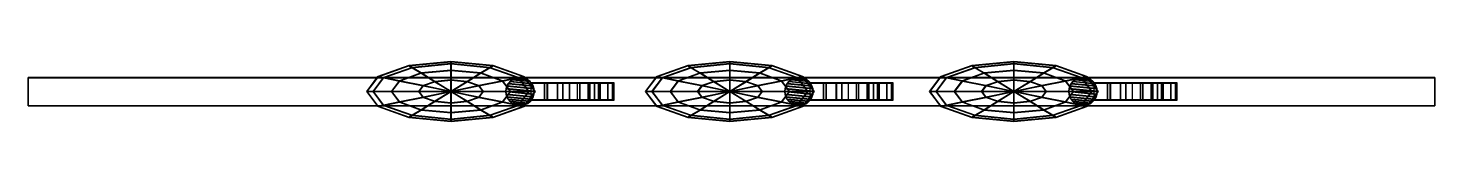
# Model space of a CAD drawing. Extents: x -25 to 25, y -1.1 to 1.1.
import ezdxf

# ---------------------------------------------------------------- set-up
doc = ezdxf.new("R2010")
doc.units = 0

# ---------------------------------------------------------------- blocks, each defined once
blk = doc.blocks.new('BlueNote')
at = {"layer": 'Meshes', "color": 170}
mesh = blk.add_polyface(dxfattribs=at)
corners = [(2.81089, 0.355072, -17.4296), (2.87321, 0.279145, -17.4296), (2.91951, 0.192521, -17.4296), (2.94802, 0.098528, -17.4296), (2.95765, 0.000779, -17.4296), (2.94802, -0.09697, -17.4296), (2.91951, -0.190963, -17.4296), (2.87321, -0.277587, -17.4296), (2.81089, -0.353514, -17.4296), (2.73497, -0.415825, -17.4296), (2.64834, -0.462127, -17.4296), (2.55435, -0.490639, -17.4296), (2.4566, -0.500267, -17.4296), (2.35885, -0.490639, -17.4296), (2.26486, -0.462127, -17.4296), (2.17824, -0.415825, -17.4296), (2.10231, -0.353514, -17.4296), (2.04, -0.277587, -17.4296), (1.9937, -0.190962, -17.4296), (1.96518, -0.09697, -17.4296), (1.95556, 0.00078, -17.4296), (1.96518, 0.098529, -17.4296), (1.9937, 0.192522, -17.4296), (2.04, 0.279146, -17.4296), (2.10231, 0.355073, -17.4296), (2.17824, 0.417384, -17.4296), (2.26486, 0.463686, -17.4296), (2.35885, 0.492198, -17.4296), (2.4566, 0.501825, -17.4296), (2.55435, 0.492198, -17.4296), (2.64834, 0.463685, -17.4296), (2.73497, 0.417383, -17.4296), (2.8109, 0.355072, 2.62652), (2.87321, 0.279145, 2.62652), (2.91951, 0.19252, 2.62652), (2.94802, 0.098527, 2.62652), (2.95765, 0.000778, 2.62652), (2.94802, -0.096971, 2.62652), (2.91951, -0.190963, 2.62652), (2.87321, -0.277587, 2.62652), (2.81089, -0.353514, 2.62652), (2.73497, -0.415825, 2.62652), (2.64834, -0.462127, 2.62652), (2.55435, -0.490639, 2.62652), (2.4566, -0.500267, 2.62652), (2.35885, -0.490639, 2.62652), (2.26486, -0.462127, 2.62652), (2.17824, -0.415826, 2.62652), (2.10231, -0.353515, 2.62652), (2.04, -0.277588, 2.62652), (1.9937, -0.190964, 2.62652), (1.96518, -0.096972, 2.62652), (1.95556, 0.000777, 2.62652), (1.96518, 0.098526, 2.62652), (1.9937, 0.192519, 2.62652), (2.04, 0.279143, 2.62652), (2.10231, 0.35507, 2.62652), (2.17823, 0.417382, 2.62652), (2.26486, 0.463684, 2.62652), (2.35885, 0.492197, 2.62652), (2.4566, 0.501825, 2.62652), (2.55435, 0.492199, 2.62652), (2.64834, 0.463687, 2.62652), (2.73497, 0.417386, 2.62652), (4.94058, -0.29929, 1.53377), (5.30769, -0.29929, 0.970877), (5.58048, -0.29929, 0.328671), (5.74847, -0.29929, -0.368163), (5.80519, -0.29929, -1.09285), (5.74847, -0.29929, -1.81753), (5.58048, -0.29929, -2.51436), (5.30769, -0.29929, -3.15657), (4.94058, -0.29929, -3.71947), (4.49324, -0.29929, -4.18143), (3.98288, -0.29929, -4.52469), (2.85321, -0.29929, 2.62176), (3.42912, -0.29929, 2.55038), (3.98289, -0.29929, 2.339), (4.49325, -0.29929, 1.99573), (4.20983, -0.29929, 1.46199), (3.78767, -0.29929, 1.74594), (3.32959, -0.29929, 1.92079), (2.85321, -0.29929, 1.97984), (3.78766, -0.29929, -3.93163), (4.20983, -0.29929, -3.64769), (4.57986, -0.29929, -3.26556), (4.88353, -0.29929, -2.79994), (5.10918, -0.29929, -2.26871), (5.24814, -0.29929, -1.6923), (5.29506, -0.29929, -1.09285), (5.24814, -0.29929, -0.493396), (5.10918, -0.29929, 0.083018), (4.88353, -0.29929, 0.614244), (4.57986, -0.29929, 1.07987), (4.57986, 0.30223, 1.07987), (4.88353, 0.30223, 0.614244), (5.10918, 0.30223, 0.083018), (5.24814, 0.30223, -0.493396), (5.29506, 0.30223, -1.09285), (5.24814, 0.30223, -1.6923), (5.10918, 0.30223, -2.26871), (4.88353, 0.30223, -2.79994), (4.57986, 0.30223, -3.26556), (4.20983, 0.30223, -3.64769), (3.78766, 0.30223, -3.93163), (2.85321, 0.30223, 1.97984), (3.32959, 0.30223, 1.92079), (3.78767, 0.30223, 1.74594), (4.20983, 0.30223, 1.46199), (4.49325, 0.30223, 1.99573), (3.98289, 0.30223, 2.339), (3.42912, 0.30223, 2.55038), (2.85321, 0.30223, 2.62176), (3.98288, 0.30223, -4.52469), (4.49324, 0.30223, -4.18143), (4.94058, 0.30223, -3.71947), (5.30769, 0.30223, -3.15657), (5.58048, 0.30223, -2.51436), (5.74847, 0.30223, -1.81753), (5.80519, 0.30223, -1.09285), (5.74847, 0.30223, -0.368163), (5.58048, 0.30223, 0.328671), (5.30769, 0.30223, 0.970877), (4.94058, 0.30223, 1.53377), (2.12052, 0, -16.1114), (2.77059, 0, -16.676), (2.99886, 0, -17.342), (0.993864, 0.203848, -18.9498), (1.83642, 0.376663, -18.5725), (2.3994, 0.492133, -18.0079), (2.59709, 0.532681, -17.342), (2.3994, 0.492133, -16.676), (1.83642, 0.376663, -16.1114), (0.993864, 0.203848, -15.7342), (0.573807, 0.353076, -15.7342), (1.06026, 0.652399, -16.1114), (1.38529, 0.8524, -16.676), (1.49943, 0.922631, -17.342), (1.38529, 0.8524, -18.0079), (1.06026, 0.652399, -18.5725), (0.573808, 0.353076, -18.9498), (0, 0.407697, -18.9498), (0, 0.753325, -18.5725), (0, 0.984267, -18.0079), (0, 1.06536, -17.342), (0, 0.984267, -16.676), (0, 0.753325, -16.1114), (0, 0.407697, -15.7342), (-0.573808, 0.353076, -15.7342), (-1.06026, 0.652399, -16.1114), (-1.38529, 0.8524, -16.676), (-1.49943, 0.922631, -17.342), (-1.38529, 0.8524, -18.0079), (-1.06026, 0.652399, -18.5725), (-0.573808, 0.353076, -18.9498), (-0.993864, 0.203848, -18.9498), (-1.83642, 0.376663, -18.5725), (-2.3994, 0.492133, -18.0079), (-2.59709, 0.532681, -17.342), (-2.3994, 0.492133, -16.676), (-1.83642, 0.376663, -16.1114), (-0.993864, 0.203848, -15.7342), (0, 0, -15.6017), (-1.14761, 0, -15.7342), (-2.12052, 0, -16.1114), (-2.77059, 0, -16.676), (-2.99886, 0, -17.342), (-2.77059, 0, -18.0079), (-2.12052, 0, -18.5725), (-1.14761, 0, -18.9498), (0, 0, -19.0822), (-0.993864, -0.203848, -18.9498), (-1.83642, -0.376663, -18.5725), (-2.3994, -0.492133, -18.0079), (-2.59709, -0.532681, -17.342), (-2.3994, -0.492133, -16.676), (-1.83642, -0.376663, -16.1114), (-0.993864, -0.203848, -15.7342), (-0.573807, -0.353076, -15.7342), (-1.06026, -0.652399, -16.1114), (-1.38529, -0.8524, -16.676), (-1.49943, -0.922631, -17.342), (-1.38529, -0.8524, -18.0079), (-1.06026, -0.652399, -18.5725), (-0.573807, -0.353076, -18.9498), (0, -0.407697, -18.9498), (0, -0.753325, -18.5725), (0, -0.984267, -18.0079), (0, -1.06536, -17.342), (0, -0.984267, -16.676), (0, -0.753325, -16.1114), (0, -0.407697, -15.7342), (0.573807, -0.353076, -15.7342), (1.06026, -0.652399, -16.1114), (1.38529, -0.8524, -16.676), (1.49943, -0.922631, -17.342), (1.38529, -0.8524, -18.0079), (1.06026, -0.652399, -18.5725), (0.573808, -0.353076, -18.9498), (0.993864, -0.203848, -18.9498), (1.83642, -0.376663, -18.5725), (2.3994, -0.492133, -18.0079), (2.59709, -0.532681, -17.342), (2.3994, -0.492133, -16.676), (1.83642, -0.376663, -16.1114), (0.993864, -0.203848, -15.7342), (1.14761, 0, -15.7342), (2.77059, 0, -18.0079), (2.12052, 0, -18.5725), (1.14761, 0, -18.9498)]
mesh.append_faces([[corners[k] for k in face] for face in [(0, 32, 33, 1), (1, 33, 34, 2), (2, 34, 35, 3), (3, 35, 36, 4), (4, 36, 37, 5), (5, 37, 38, 6), (6, 38, 39, 7), (7, 39, 40, 8), (8, 40, 41, 9), (9, 41, 42, 10), (10, 42, 43, 11), (11, 43, 44, 12), (12, 44, 45, 13), (13, 45, 46, 14), (14, 46, 47, 15), (15, 47, 48, 16), (16, 48, 49, 17), (17, 49, 50, 18), (18, 50, 51, 19), (19, 51, 52, 20), (20, 52, 53, 21), (21, 53, 54, 22), (22, 54, 55, 23), (23, 55, 56, 24), (24, 56, 57, 25), (25, 57, 58, 26), (26, 58, 59, 27), (27, 59, 60, 28), (28, 60, 61, 29), (29, 61, 62, 30), (30, 62, 63, 31), (32, 0, 31, 63), (60, 59, 62, 61), (59, 58, 63, 62), (58, 57, 32, 63), (57, 56, 33, 32), (56, 55, 34, 33), (55, 54, 35, 34), (54, 53, 36, 35), (53, 52, 37, 36), (52, 51, 38, 37), (51, 50, 39, 38), (50, 49, 40, 39), (49, 48, 41, 40), (48, 47, 42, 41), (47, 46, 43, 42), (46, 45, 44, 43), (78, 64, 93, 79), (78, 77, 80, 79), (77, 76, 81, 80), (76, 75, 82, 81), (73, 74, 83, 84), (73, 72, 85, 84), (72, 71, 86, 85), (71, 70, 87, 86), (70, 69, 88, 87), (69, 68, 89, 88), (67, 68, 89, 90), (67, 66, 91, 90), (66, 65, 92, 91), (65, 64, 93, 92), (92, 93, 94, 95), (91, 92, 95, 96), (90, 91, 96, 97), (90, 89, 98, 97), (88, 89, 98, 99), (87, 88, 99, 100), (86, 87, 100, 101), (85, 86, 101, 102), (84, 85, 102, 103), (84, 83, 104, 103), (83, 74, 113, 104), (81, 82, 105, 106), (80, 81, 106, 107), (79, 80, 107, 108), (79, 93, 94, 108), (78, 64, 123, 109), (78, 77, 110, 109), (77, 76, 111, 110), (76, 75, 112, 111), (73, 74, 113, 114), (73, 72, 115, 114), (72, 71, 116, 115), (71, 70, 117, 116), (70, 69, 118, 117), (69, 68, 119, 118), (67, 68, 119, 120), (67, 66, 121, 120), (66, 65, 122, 121), (65, 64, 123, 122), (109, 123, 94, 108), (109, 110, 107, 108), (110, 111, 106, 107), (111, 112, 105, 106), (114, 113, 104, 103), (114, 115, 102, 103), (115, 116, 101, 102), (116, 117, 100, 101), (117, 118, 99, 100), (118, 119, 98, 99), (120, 119, 98, 97), (120, 121, 96, 97), (121, 122, 95, 96), (122, 123, 94, 95), (170, 127, 209), (209, 127, 128, 208), (208, 128, 129, 207), (207, 129, 130, 126), (126, 130, 131, 125), (132, 124, 125, 131), (124, 132, 133, 206), (206, 133, 162), (133, 134, 162), (132, 135, 134, 133), (131, 136, 135, 132), (130, 137, 136, 131), (129, 138, 137, 130), (128, 139, 138, 129), (127, 140, 139, 128), (170, 140, 127), (170, 141, 140), (140, 141, 142, 139), (139, 142, 143, 138), (138, 143, 144, 137), (137, 144, 145, 136), (136, 145, 146, 135), (135, 146, 147, 134), (134, 147, 162), (147, 148, 162), (146, 149, 148, 147), (145, 150, 149, 146), (144, 151, 150, 145), (143, 152, 151, 144), (142, 153, 152, 143), (141, 154, 153, 142), (170, 154, 141), (170, 155, 154), (154, 155, 156, 153), (153, 156, 157, 152), (152, 157, 158, 151), (151, 158, 159, 150), (150, 159, 160, 149), (149, 160, 161, 148), (148, 161, 162), (161, 163, 162), (160, 164, 163, 161), (159, 165, 164, 160), (158, 166, 165, 159), (157, 167, 166, 158), (156, 168, 167, 157), (155, 169, 168, 156), (170, 169, 155), (170, 171, 169), (169, 171, 172, 168), (168, 172, 173, 167), (167, 173, 174, 166), (166, 174, 175, 165), (165, 175, 176, 164), (164, 176, 177, 163), (163, 177, 162), (177, 178, 162), (176, 179, 178, 177), (175, 180, 179, 176), (174, 181, 180, 175), (173, 182, 181, 174), (172, 183, 182, 173), (171, 184, 183, 172), (170, 184, 171), (170, 185, 184), (184, 185, 186, 183), (183, 186, 187, 182), (182, 187, 188, 181), (181, 188, 189, 180), (180, 189, 190, 179), (179, 190, 191, 178), (178, 191, 162), (191, 192, 162), (190, 193, 192, 191), (189, 194, 193, 190), (188, 195, 194, 189), (187, 196, 195, 188), (186, 197, 196, 187), (185, 198, 197, 186), (170, 198, 185), (170, 199, 198), (198, 199, 200, 197), (197, 200, 201, 196), (196, 201, 202, 195), (195, 202, 203, 194), (194, 203, 204, 193), (193, 204, 205, 192), (192, 205, 162), (205, 206, 162), (204, 124, 206, 205), (124, 204, 203, 125), (202, 126, 125, 203), (201, 207, 126, 202), (200, 208, 207, 201), (199, 209, 208, 200), (170, 209, 199)]], dxfattribs={"color": 170})
blk = doc.blocks.new('Noteline_007')
at = {"layer": 'Meshes', "color": 250}
mesh = blk.add_polyface(dxfattribs=at)
corners = [(25.0304, 0.499658, -0.169316), (25.0304, -0.499659, -0.169316), (-25.0184, -0.499658, -0.169316), (-25.0184, 0.499659, -0.169316), (25.0304, 0.499658, 0.219393), (25.0304, -0.499659, 0.219393), (-25.0184, -0.499658, 0.219393), (-25.0184, 0.499658, 0.219393)]
mesh.append_faces([[corners[k] for k in face] for face in [(0, 1, 2, 3), (4, 7, 6, 5), (0, 4, 5, 1), (1, 5, 6, 2), (2, 6, 7, 3), (4, 0, 3, 7)]], dxfattribs={"color": 250})
blk = doc.blocks.new('Noteline_006')
at = {"layer": 'Meshes', "color": 250}
mesh = blk.add_polyface(dxfattribs=at)
corners = [(25.0304, 0.499658, -0.169316), (25.0304, -0.499659, -0.169316), (-25.0184, -0.499658, -0.169316), (-25.0184, 0.499659, -0.169316), (25.0304, 0.499658, 0.219393), (25.0304, -0.499659, 0.219393), (-25.0184, -0.499658, 0.219393), (-25.0184, 0.499658, 0.219393)]
mesh.append_faces([[corners[k] for k in face] for face in [(0, 1, 2, 3), (4, 7, 6, 5), (0, 4, 5, 1), (1, 5, 6, 2), (2, 6, 7, 3), (4, 0, 3, 7)]], dxfattribs={"color": 250})
blk = doc.blocks.new('Noteline_005')
at = {"layer": 'Meshes', "color": 250}
mesh = blk.add_polyface(dxfattribs=at)
corners = [(25.0304, 0.499658, -0.169316), (25.0304, -0.499659, -0.169316), (-25.0184, -0.499658, -0.169316), (-25.0184, 0.499659, -0.169316), (25.0304, 0.499658, 0.219393), (25.0304, -0.499659, 0.219393), (-25.0184, -0.499658, 0.219393), (-25.0184, 0.499658, 0.219393)]
mesh.append_faces([[corners[k] for k in face] for face in [(0, 1, 2, 3), (4, 7, 6, 5), (0, 4, 5, 1), (1, 5, 6, 2), (2, 6, 7, 3), (4, 0, 3, 7)]], dxfattribs={"color": 250})
blk = doc.blocks.new('Noteline_004')
at = {"layer": 'Meshes', "color": 250}
mesh = blk.add_polyface(dxfattribs=at)
corners = [(25.0304, 0.499658, -0.169316), (25.0304, -0.499659, -0.169316), (-25.0184, -0.499658, -0.169316), (-25.0184, 0.499659, -0.169316), (25.0304, 0.499658, 0.219393), (25.0304, -0.499659, 0.219393), (-25.0184, -0.499658, 0.219393), (-25.0184, 0.499658, 0.219393)]
mesh.append_faces([[corners[k] for k in face] for face in [(0, 1, 2, 3), (4, 7, 6, 5), (0, 4, 5, 1), (1, 5, 6, 2), (2, 6, 7, 3), (4, 0, 3, 7)]], dxfattribs={"color": 250})
blk = doc.blocks.new('Noteline')
at = {"color": 170}
for points in [[(-9.97199, 1.06458, -5.9984), (-11.4714, 0.921852, -5.9984), (-11.3573, 0.851621, -5.33243), (-9.97199, 0.983488, -5.33243)], [(-9.97199, 0.983488, -6.66437), (-11.3573, 0.851621, -6.66437), (-11.4714, 0.921852, -5.9984), (-9.97199, 1.06458, -5.9984)], [(-8.5867, 0.851621, -6.66437), (-9.97199, 0.983488, -6.66437), (-9.97199, 1.06458, -5.9984), (-8.47256, 0.921852, -5.9984)], [(-8.47256, 0.921852, -5.9984), (-9.97199, 1.06458, -5.9984), (-9.97199, 0.983488, -5.33243), (-8.5867, 0.851621, -5.33243)], [(-12.5691, 0.531902, -5.9984), (-12.9709, -0.000779, -5.9984), (-12.7426, -0.000779, -5.33243), (-12.3714, 0.491354, -5.33243)], [(-12.3714, 0.491354, -6.66437), (-12.7426, -0.000779, -6.66437), (-12.9709, -0.000779, -5.9984), (-12.5691, 0.531902, -5.9984)], [(-11.3573, 0.851621, -6.66437), (-12.3714, 0.491354, -6.66437), (-12.5691, 0.531902, -5.9984), (-11.4714, 0.921852, -5.9984)], [(-11.4714, 0.921852, -5.9984), (-12.5691, 0.531902, -5.9984), (-12.3714, 0.491354, -5.33243), (-11.3573, 0.851621, -5.33243)], [(-11.0322, 0.65162, -7.22895), (-11.8084, 0.375884, -7.22895), (-12.3714, 0.491354, -6.66437), (-11.3573, 0.851621, -6.66437)], [(-11.3573, 0.851621, -5.33243), (-12.3714, 0.491354, -5.33243), (-11.8084, 0.375884, -4.76785), (-11.0322, 0.65162, -4.76785)], [(-10.5458, 0.352297, -7.6062), (-10.9659, 0.203069, -7.6062), (-11.8084, 0.375884, -7.22895), (-11.0322, 0.65162, -7.22895)], [(-11.0322, 0.65162, -4.76785), (-11.8084, 0.375884, -4.76785), (-10.9659, 0.203069, -4.39061), (-10.5458, 0.352297, -4.39061)], [(-9.97199, 0.983488, -5.33243), (-11.3573, 0.851621, -5.33243), (-11.0322, 0.65162, -4.76785), (-9.97199, 0.752546, -4.76785)], [(-9.97199, 0.752546, -7.22895), (-11.0322, 0.65162, -7.22895), (-11.3573, 0.851621, -6.66437), (-9.97199, 0.983488, -6.66437)], [(-9.97199, 0.752546, -4.76785), (-11.0322, 0.65162, -4.76785), (-10.5458, 0.352297, -4.39061), (-9.97199, 0.406918, -4.39061)], [(-9.97199, 0.406918, -7.6062), (-10.5458, 0.352297, -7.6062), (-11.0322, 0.65162, -7.22895), (-9.97199, 0.752546, -7.22895)], [(-8.91173, 0.65162, -7.22895), (-9.97199, 0.752546, -7.22895), (-9.97199, 0.983488, -6.66437), (-8.5867, 0.851621, -6.66437)], [(-8.5867, 0.851621, -5.33243), (-9.97199, 0.983488, -5.33243), (-9.97199, 0.752546, -4.76785), (-8.91173, 0.65162, -4.76785)], [(-9.39818, 0.352297, -7.6062), (-9.97199, 0.406918, -7.6062), (-9.97199, 0.752546, -7.22895), (-8.91173, 0.65162, -7.22895)], [(-8.91173, 0.65162, -4.76785), (-9.97199, 0.752546, -4.76785), (-9.97199, 0.406918, -4.39061), (-9.39818, 0.352297, -4.39061)], [(-8.13557, 0.375884, -4.76785), (-8.91173, 0.65162, -4.76785), (-9.39818, 0.352297, -4.39061), (-8.97813, 0.203069, -4.39061)], [(-8.97813, 0.203069, -7.6062), (-9.39818, 0.352297, -7.6062), (-8.91173, 0.65162, -7.22895), (-8.13557, 0.375884, -7.22895)], [(-7.57259, 0.491354, -5.33243), (-8.5867, 0.851621, -5.33243), (-8.91173, 0.65162, -4.76785), (-8.13557, 0.375884, -4.76785)], [(-8.13557, 0.375884, -7.22895), (-8.91173, 0.65162, -7.22895), (-8.5867, 0.851621, -6.66437), (-7.57259, 0.491354, -6.66437)], [(-7.3749, 0.531902, -5.9984), (-8.47256, 0.921852, -5.9984), (-8.5867, 0.851621, -5.33243), (-7.57259, 0.491354, -5.33243)], [(-7.57259, 0.491354, -6.66437), (-8.5867, 0.851621, -6.66437), (-8.47256, 0.921852, -5.9984), (-7.3749, 0.531902, -5.9984)], [(-7.61314, 0.491419, -6.08605), (-7.61314, 0.491418, 13.9701), (-7.51539, 0.501046, 13.9701), (-7.51539, 0.501046, -6.08605)], [(-7.51539, 0.501046, 13.9701), (-7.61314, 0.491418, 13.9701), (-7.32365, 0.462908, 13.9701), (-7.41764, 0.49142, 13.9701)], [(-7.2014, -0.000779, -6.66437), (-7.57259, 0.491354, -6.66437), (-7.3749, 0.531902, -5.9984), (-6.97313, -0.000779, -5.9984)], [(-6.97313, -0.000779, -5.9984), (-7.3749, 0.531902, -5.9984), (-7.57259, 0.491354, -5.33243), (-7.2014, -0.000779, -5.33243)], [(-7.51539, 0.501046, -6.08605), (-7.51539, 0.501046, 13.9701), (-7.41764, 0.49142, 13.9701), (-7.41764, 0.491419, -6.08605)], [(-12.3714, 0.491354, -5.33243), (-12.7426, -0.000779, -5.33243), (-12.0925, -0.000779, -4.76785), (-11.8084, 0.375884, -4.76785)], [(-11.8084, 0.375884, -7.22895), (-12.0925, -0.000779, -7.22895), (-12.7426, -0.000779, -6.66437), (-12.3714, 0.491354, -6.66437)], [(-11.8084, 0.375884, -4.76785), (-12.0925, -0.000779, -4.76785), (-11.1196, -0.000779, -4.39061), (-10.9659, 0.203069, -4.39061)], [(-10.9659, 0.203069, -7.6062), (-11.1196, -0.000779, -7.6062), (-12.0925, -0.000779, -7.22895), (-11.8084, 0.375884, -7.22895)], [(-10.9659, 0.203069, -4.39061), (-11.1196, -0.000779, -4.39061), (-9.97199, -0.000779, -4.25814)], [(-9.97199, -0.000779, -7.73867), (-11.1196, -0.000779, -7.6062), (-10.9659, 0.203069, -7.6062)], [(-9.97199, -0.000779, -7.73867), (-10.9659, 0.203069, -7.6062), (-10.5458, 0.352297, -7.6062)], [(-10.5458, 0.352297, -4.39061), (-10.9659, 0.203069, -4.39061), (-9.97199, -0.000779, -4.25814)], [(-9.97199, 0.406918, -4.39061), (-10.5458, 0.352297, -4.39061), (-9.97199, -0.000779, -4.25814)], [(-9.97199, -0.000779, -7.73867), (-10.5458, 0.352297, -7.6062), (-9.97199, 0.406918, -7.6062)], [(-9.97199, -0.000779, -7.73867), (-9.97199, 0.406918, -7.6062), (-9.39818, 0.352297, -7.6062)], [(-9.39818, 0.352297, -4.39061), (-9.97199, 0.406918, -4.39061), (-9.97199, -0.000779, -4.25814)], [(-8.97813, 0.203069, -4.39061), (-9.39818, 0.352297, -4.39061), (-9.97199, -0.000779, -4.25814)], [(-9.97199, -0.000779, -7.73867), (-9.39818, 0.352297, -7.6062), (-8.97813, 0.203069, -7.6062)], [(-9.97199, -0.000779, -7.73867), (-8.97813, 0.203069, -7.6062), (-8.82438, -0.000779, -7.6062)], [(-8.82438, -0.000779, -4.39061), (-8.97813, 0.203069, -4.39061), (-9.97199, -0.000779, -4.25814)], [(-8.82438, -0.000779, -7.6062), (-8.97813, 0.203069, -7.6062), (-8.13557, 0.375884, -7.22895), (-7.85147, -0.000779, -7.22895)], [(-7.85147, -0.000779, -4.76785), (-8.13557, 0.375884, -4.76785), (-8.97813, 0.203069, -4.39061), (-8.82438, -0.000779, -4.39061)], [(-7.85147, -0.000779, -7.22895), (-8.13557, 0.375884, -7.22895), (-7.57259, 0.491354, -6.66437), (-7.2014, -0.000779, -6.66437)], [(-8.13557, 0.375884, -4.76785), (-7.85147, -0.000779, -4.76785), (-7.2014, -0.000779, -5.33243), (-7.57259, 0.491354, -5.33243)], [(-8.01643, 0.000001, -6.08605), (-8.01643, -0.000002, 13.9701), (-8.00681, 0.097747, 13.9701), (-8.00681, 0.09775, -6.08605)], [(-8.00681, 0.097747, 13.9701), (-8.01643, -0.000002, 13.9701), (-7.02397, -0.09775, 13.9701), (-7.01434, -0.000001, 13.9701)], [(-8.00681, -0.097749, -6.08605), (-8.00681, -0.097751, 13.9701), (-8.01643, -0.000002, 13.9701), (-8.01643, 0.000001, -6.08605)], [(-8.00681, 0.09775, -6.08605), (-8.00681, 0.097747, 13.9701), (-7.9783, 0.19174, 13.9701), (-7.97829, 0.191743, -6.08605)], [(-7.9783, 0.19174, 13.9701), (-8.00681, 0.097747, 13.9701), (-7.01434, -0.000001, 13.9701), (-7.02397, 0.097748, 13.9701)], [(-7.97829, 0.191743, -6.08605), (-7.9783, 0.19174, 13.9701), (-7.93199, 0.278364, 13.9701), (-7.93199, 0.278367, -6.08605)], [(-7.93199, 0.278364, 13.9701), (-7.9783, 0.19174, 13.9701), (-7.02397, 0.097748, 13.9701), (-7.05248, 0.191741, 13.9701)], [(-7.93199, 0.278367, -6.08605), (-7.93199, 0.278364, 13.9701), (-7.86968, 0.354291, 13.9701), (-7.86968, 0.354294, -6.08605)], [(-7.86968, 0.354291, 13.9701), (-7.93199, 0.278364, 13.9701), (-7.05248, 0.191741, 13.9701), (-7.09878, 0.278366, 13.9701)], [(-7.86968, 0.354294, -6.08605), (-7.86968, 0.354291, 13.9701), (-7.79376, 0.416603, 13.9701), (-7.79375, 0.416605, -6.08605)], [(-7.79376, 0.416603, 13.9701), (-7.86968, 0.354291, 13.9701), (-7.09878, 0.278366, 13.9701), (-7.16109, 0.354293, 13.9701)], [(-7.79375, 0.416605, -6.08605), (-7.79376, 0.416603, 13.9701), (-7.70713, 0.462905, 13.9701), (-7.70713, 0.462907, -6.08605)], [(-7.70713, 0.462905, 13.9701), (-7.79376, 0.416603, 13.9701), (-7.16109, 0.354293, 13.9701), (-7.23703, 0.416607, 13.9701)], [(-7.70713, 0.462907, -6.08605), (-7.70713, 0.462905, 13.9701), (-7.61314, 0.491418, 13.9701), (-7.61314, 0.491419, -6.08605)], [(-7.61314, 0.491418, 13.9701), (-7.70713, 0.462905, 13.9701), (-7.23703, 0.416607, 13.9701), (-7.32365, 0.462908, 13.9701)], [(-7.41764, 0.491419, -6.08605), (-7.41764, 0.49142, 13.9701), (-7.32365, 0.462908, 13.9701), (-7.32365, 0.462906, -6.08605)], [(-7.32365, 0.462906, -6.08605), (-7.32365, 0.462908, 13.9701), (-7.23703, 0.416607, 13.9701), (-7.23702, 0.416604, -6.08605)], [(-7.16109, 0.354293, 13.9701), (-7.1611, 0.354293, -6.08605), (-7.23702, 0.416604, -6.08605), (-7.23703, 0.416607, 13.9701)], [(-6.6424, -0.300069, 13.2644), (-7.11878, -0.300069, 13.3234), (-7.11878, 0.301451, 13.3234), (-6.6424, 0.301451, 13.2644)], [(-6.54287, -0.300069, 13.894), (-7.11878, -0.300069, 13.9653), (-7.11878, 0.301451, 13.9653), (-6.54287, 0.301451, 13.894)], [(-6.54287, 0.301451, 13.894), (-7.11878, 0.301451, 13.9653), (-7.11878, 0.301451, 13.3234), (-6.6424, 0.301451, 13.2644)], [(-6.18432, -0.300069, 13.0895), (-6.6424, -0.300069, 13.2644), (-6.6424, 0.301451, 13.2644), (-6.18432, 0.301451, 13.0895)], [(-5.9891, 0.301451, 13.6826), (-6.54287, 0.301451, 13.894), (-6.6424, 0.301451, 13.2644), (-6.18432, 0.301451, 13.0895)], [(-5.9891, -0.300069, 13.6826), (-6.54287, -0.300069, 13.894), (-6.54287, 0.301451, 13.894), (-5.9891, 0.301451, 13.6826)], [(-5.76216, -0.300069, 7.69588), (-6.18433, -0.300069, 7.41194), (-6.18433, 0.301451, 7.41194), (-5.76216, 0.301451, 7.69588)], [(-6.18433, -0.300069, 7.41194), (-5.98911, -0.300069, 6.81888), (-5.98911, 0.301451, 6.81888), (-6.18433, 0.301451, 7.41194)], [(-5.47875, 0.301451, 7.16214), (-5.98911, 0.301451, 6.81888), (-6.18433, 0.301451, 7.41194), (-5.76216, 0.301451, 7.69588)], [(-5.76216, -0.300069, 12.8056), (-6.18432, -0.300069, 13.0895), (-6.18432, 0.301451, 13.0895), (-5.76216, 0.301451, 12.8056)], [(-5.47874, 0.301451, 13.3393), (-5.9891, 0.301451, 13.6826), (-6.18432, 0.301451, 13.0895), (-5.76216, 0.301451, 12.8056)], [(-5.47875, -0.300069, 7.16214), (-5.98911, -0.300069, 6.81888), (-5.98911, 0.301451, 6.81888), (-5.47875, 0.301451, 7.16214)], [(-5.47874, -0.300069, 13.3393), (-5.9891, -0.300069, 13.6826), (-5.9891, 0.301451, 13.6826), (-5.47874, 0.301451, 13.3393)], [(-5.76216, -0.300069, 7.69588), (-5.39213, -0.300069, 8.07801), (-5.39213, 0.301451, 8.07801), (-5.76216, 0.301451, 7.69588)], [(-5.76216, -0.300069, 12.8056), (-5.39213, -0.300069, 12.4234), (-5.39213, 0.301451, 12.4234), (-5.76216, 0.301451, 12.8056)], [(-5.47874, 0.301451, 13.3393), (-5.03142, 0.301451, 12.8773), (-5.39213, 0.301451, 12.4234), (-5.76216, 0.301451, 12.8056)], [(-5.47875, 0.301451, 7.16214), (-5.03142, 0.301451, 7.6241), (-5.39213, 0.301451, 8.07801), (-5.76216, 0.301451, 7.69588)], [(-5.47875, -0.300069, 7.16214), (-5.03142, -0.300069, 7.6241), (-5.03142, 0.301451, 7.6241), (-5.47875, 0.301451, 7.16214)], [(-5.47874, -0.300069, 13.3393), (-5.03142, -0.300069, 12.8773), (-5.03142, 0.301451, 12.8773), (-5.47874, 0.301451, 13.3393)], [(-5.08846, -0.300069, 11.9578), (-5.39213, -0.300069, 12.4234), (-5.39213, 0.301451, 12.4234), (-5.08846, 0.301451, 11.9578)], [(-5.39213, -0.300069, 8.07801), (-5.08846, -0.300069, 8.54363), (-5.08846, 0.301451, 8.54363), (-5.39213, 0.301451, 8.07801)], [(-5.03142, 0.301451, 7.6241), (-4.6643, 0.301451, 8.187), (-5.08846, 0.301451, 8.54363), (-5.39213, 0.301451, 8.07801)], [(-4.6643, 0.301451, 12.3144), (-5.03142, 0.301451, 12.8773), (-5.39213, 0.301451, 12.4234), (-5.08846, 0.301451, 11.9578)], [(-4.86281, -0.300069, 11.4266), (-5.08846, -0.300069, 11.9578), (-5.08846, 0.301451, 11.9578), (-4.86281, 0.301451, 11.4266)], [(-5.08846, -0.300069, 8.54363), (-4.86281, -0.300069, 9.07486), (-4.86281, 0.301451, 9.07486), (-5.08846, 0.301451, 8.54363)], [(-4.6643, 0.301451, 8.187), (-4.39151, 0.301451, 8.82921), (-4.86281, 0.301451, 9.07486), (-5.08846, 0.301451, 8.54363)], [(-4.39151, 0.301451, 11.6722), (-4.6643, 0.301451, 12.3144), (-5.08846, 0.301451, 11.9578), (-4.86281, 0.301451, 11.4266)], [(-5.03142, -0.300069, 7.6241), (-4.6643, -0.300069, 8.187), (-4.6643, 0.301451, 8.187), (-5.03142, 0.301451, 7.6241)], [(-4.6643, -0.300069, 12.3144), (-5.03142, -0.300069, 12.8773), (-5.03142, 0.301451, 12.8773), (-4.6643, 0.301451, 12.3144)], [(-4.72385, -0.300069, 10.8502), (-4.86281, -0.300069, 11.4266), (-4.86281, 0.301451, 11.4266), (-4.72385, 0.301451, 10.8502)], [(-4.86281, -0.300069, 9.07486), (-4.72385, -0.300069, 9.65127), (-4.72385, 0.301451, 9.65127), (-4.86281, 0.301451, 9.07486)], [(-4.39151, 0.301451, 8.82921), (-4.22352, 0.301451, 9.52604), (-4.72385, 0.301451, 9.65127), (-4.86281, 0.301451, 9.07486)], [(-4.22352, 0.301451, 10.9754), (-4.39151, 0.301451, 11.6722), (-4.86281, 0.301451, 11.4266), (-4.72385, 0.301451, 10.8502)], [(-4.72385, -0.300069, 10.8502), (-4.67693, -0.300069, 10.2507), (-4.67693, 0.301451, 10.2507), (-4.72385, 0.301451, 10.8502)], [(-4.72385, -0.300069, 9.65127), (-4.67693, -0.300069, 10.2507), (-4.67693, 0.301451, 10.2507), (-4.72385, 0.301451, 9.65127)], [(-4.22352, 0.301451, 9.52604), (-4.1668, 0.301451, 10.2507), (-4.67693, 0.301451, 10.2507), (-4.72385, 0.301451, 9.65127)], [(-4.22352, 0.301451, 10.9754), (-4.1668, 0.301451, 10.2507), (-4.67693, 0.301451, 10.2507), (-4.72385, 0.301451, 10.8502)], [(-4.6643, -0.300069, 8.187), (-4.39151, -0.300069, 8.82921), (-4.39151, 0.301451, 8.82921), (-4.6643, 0.301451, 8.187)], [(-4.39151, -0.300069, 11.6722), (-4.6643, -0.300069, 12.3144), (-4.6643, 0.301451, 12.3144), (-4.39151, 0.301451, 11.6722)], [(-4.39151, -0.300069, 8.82921), (-4.22352, -0.300069, 9.52604), (-4.22352, 0.301451, 9.52604), (-4.39151, 0.301451, 8.82921)], [(-4.22352, -0.300069, 10.9754), (-4.39151, -0.300069, 11.6722), (-4.39151, 0.301451, 11.6722), (-4.22352, 0.301451, 10.9754)], [(-4.22352, -0.300069, 9.52604), (-4.1668, -0.300069, 10.2507), (-4.1668, 0.301451, 10.2507), (-4.22352, 0.301451, 9.52604)], [(-4.22352, -0.300069, 10.9754), (-4.1668, -0.300069, 10.2507), (-4.1668, 0.301451, 10.2507), (-4.22352, 0.301451, 10.9754)], [(-12.7426, -0.000779, -6.66437), (-12.3714, -0.492912, -6.66437), (-12.5691, -0.53346, -5.9984), (-12.9709, -0.000779, -5.9984)], [(-12.9709, -0.000779, -5.9984), (-12.5691, -0.53346, -5.9984), (-12.3714, -0.492912, -5.33243), (-12.7426, -0.000779, -5.33243)], [(-12.0925, -0.000779, -7.22895), (-11.8084, -0.377442, -7.22895), (-12.3714, -0.492912, -6.66437), (-12.7426, -0.000779, -6.66437)], [(-12.7426, -0.000779, -5.33243), (-12.3714, -0.492912, -5.33243), (-11.8084, -0.377442, -4.76785), (-12.0925, -0.000779, -4.76785)], [(-12.5691, -0.53346, -5.9984), (-11.4714, -0.92341, -5.9984), (-11.3573, -0.853179, -5.33243), (-12.3714, -0.492912, -5.33243)], [(-12.3714, -0.492912, -6.66437), (-11.3573, -0.853179, -6.66437), (-11.4714, -0.92341, -5.9984), (-12.5691, -0.53346, -5.9984)], [(-12.3714, -0.492912, -5.33243), (-11.3573, -0.853179, -5.33243), (-11.0322, -0.653178, -4.76785), (-11.8084, -0.377442, -4.76785)], [(-11.8084, -0.377442, -7.22895), (-11.0322, -0.653178, -7.22895), (-11.3573, -0.853179, -6.66437), (-12.3714, -0.492912, -6.66437)], [(-11.1196, -0.000779, -7.6062), (-10.9659, -0.204627, -7.6062), (-11.8084, -0.377442, -7.22895), (-12.0925, -0.000779, -7.22895)], [(-12.0925, -0.000779, -4.76785), (-11.8084, -0.377442, -4.76785), (-10.9659, -0.204627, -4.39061), (-11.1196, -0.000779, -4.39061)], [(-11.8084, -0.377442, -4.76785), (-11.0322, -0.653178, -4.76785), (-10.5458, -0.353855, -4.39061), (-10.9659, -0.204627, -4.39061)], [(-10.9659, -0.204627, -7.6062), (-10.5458, -0.353855, -7.6062), (-11.0322, -0.653178, -7.22895), (-11.8084, -0.377442, -7.22895)], [(-9.97199, -0.000779, -7.73867), (-10.9659, -0.204627, -7.6062), (-11.1196, -0.000779, -7.6062)], [(-11.1196, -0.000779, -4.39061), (-10.9659, -0.204627, -4.39061), (-9.97199, -0.000779, -4.25814)], [(-10.5458, -0.353855, -7.6062), (-9.97199, -0.408476, -7.6062), (-9.97199, -0.754104, -7.22895), (-11.0322, -0.653178, -7.22895)], [(-11.0322, -0.653178, -4.76785), (-9.97199, -0.754104, -4.76785), (-9.97199, -0.408476, -4.39061), (-10.5458, -0.353855, -4.39061)], [(-10.9659, -0.204627, -4.39061), (-10.5458, -0.353855, -4.39061), (-9.97199, -0.000779, -4.25814)], [(-9.97199, -0.000779, -7.73867), (-10.5458, -0.353855, -7.6062), (-10.9659, -0.204627, -7.6062)], [(-9.97199, -0.000779, -7.73867), (-9.97199, -0.408476, -7.6062), (-10.5458, -0.353855, -7.6062)], [(-10.5458, -0.353855, -4.39061), (-9.97199, -0.408476, -4.39061), (-9.97199, -0.000779, -4.25814)], [(-9.97199, -0.408476, -4.39061), (-9.39818, -0.353855, -4.39061), (-9.97199, -0.000779, -4.25814)], [(-9.97199, -0.000779, -7.73867), (-9.39818, -0.353855, -7.6062), (-9.97199, -0.408476, -7.6062)], [(-9.97199, -0.000779, -7.73867), (-8.97813, -0.204627, -7.6062), (-9.39818, -0.353855, -7.6062)], [(-9.39818, -0.353855, -4.39061), (-8.97813, -0.204627, -4.39061), (-9.97199, -0.000779, -4.25814)], [(-8.97813, -0.204627, -4.39061), (-8.82438, -0.000779, -4.39061), (-9.97199, -0.000779, -4.25814)], [(-9.97199, -0.000779, -7.73867), (-8.82438, -0.000779, -7.6062), (-8.97813, -0.204627, -7.6062)], [(-9.97199, -0.754104, -4.76785), (-8.91173, -0.653178, -4.76785), (-9.39818, -0.353855, -4.39061), (-9.97199, -0.408476, -4.39061)], [(-9.97199, -0.408476, -7.6062), (-9.39818, -0.353855, -7.6062), (-8.91173, -0.653178, -7.22895), (-9.97199, -0.754104, -7.22895)], [(-9.39818, -0.353855, -7.6062), (-8.97813, -0.204627, -7.6062), (-8.13557, -0.377442, -7.22895), (-8.91173, -0.653178, -7.22895)], [(-8.91173, -0.653178, -4.76785), (-8.13557, -0.377442, -4.76785), (-8.97813, -0.204627, -4.39061), (-9.39818, -0.353855, -4.39061)], [(-8.13557, -0.377442, -4.76785), (-7.85147, -0.000779, -4.76785), (-8.82438, -0.000779, -4.39061), (-8.97813, -0.204627, -4.39061)], [(-8.97813, -0.204627, -7.6062), (-8.82438, -0.000779, -7.6062), (-7.85147, -0.000779, -7.22895), (-8.13557, -0.377442, -7.22895)], [(-8.91173, -0.653178, -7.22895), (-8.13557, -0.377442, -7.22895), (-7.57259, -0.492912, -6.66437), (-8.5867, -0.853179, -6.66437)], [(-8.5867, -0.853179, -5.33243), (-7.57259, -0.492912, -5.33243), (-8.13557, -0.377442, -4.76785), (-8.91173, -0.653178, -4.76785)], [(-8.5867, -0.853179, -6.66437), (-7.57259, -0.492912, -6.66437), (-7.3749, -0.53346, -5.9984), (-8.47256, -0.92341, -5.9984)], [(-8.47256, -0.92341, -5.9984), (-7.3749, -0.53346, -5.9984), (-7.57259, -0.492912, -5.33243), (-8.5867, -0.853179, -5.33243)], [(-7.85147, -0.000779, -4.76785), (-8.13557, -0.377442, -4.76785), (-7.57259, -0.492912, -5.33243), (-7.2014, -0.000779, -5.33243)], [(-8.13557, -0.377442, -7.22895), (-7.85147, -0.000779, -7.22895), (-7.2014, -0.000779, -6.66437), (-7.57259, -0.492912, -6.66437)], [(-8.01643, -0.000002, 13.9701), (-8.00681, -0.097751, 13.9701), (-7.05248, -0.191742, 13.9701), (-7.02397, -0.09775, 13.9701)], [(-7.97829, -0.191741, -6.08605), (-7.97829, -0.191743, 13.9701), (-8.00681, -0.097751, 13.9701), (-8.00681, -0.097749, -6.08605)], [(-8.00681, -0.097751, 13.9701), (-7.97829, -0.191743, 13.9701), (-7.09878, -0.278366, 13.9701), (-7.05248, -0.191742, 13.9701)], [(-7.93199, -0.278366, -6.08605), (-7.93199, -0.278367, 13.9701), (-7.97829, -0.191743, 13.9701), (-7.97829, -0.191741, -6.08605)], [(-7.97829, -0.191743, 13.9701), (-7.93199, -0.278367, 13.9701), (-7.1611, -0.354293, 13.9701), (-7.09878, -0.278366, 13.9701)], [(-7.86968, -0.354293, -6.08605), (-7.86968, -0.354294, 13.9701), (-7.93199, -0.278367, 13.9701), (-7.93199, -0.278366, -6.08605)], [(-7.93199, -0.278367, 13.9701), (-7.86968, -0.354294, 13.9701), (-7.23702, -0.416604, 13.9701), (-7.1611, -0.354293, 13.9701)], [(-7.79375, -0.416604, -6.08605), (-7.79375, -0.416605, 13.9701), (-7.86968, -0.354294, 13.9701), (-7.86968, -0.354293, -6.08605)], [(-7.86968, -0.354294, 13.9701), (-7.79375, -0.416605, 13.9701), (-7.32365, -0.462906, 13.9701), (-7.23702, -0.416604, 13.9701)], [(-7.70713, -0.462906, -6.08605), (-7.70713, -0.462906, 13.9701), (-7.79375, -0.416605, 13.9701), (-7.79375, -0.416604, -6.08605)], [(-7.79375, -0.416605, 13.9701), (-7.70713, -0.462906, 13.9701), (-7.41764, -0.491418, 13.9701), (-7.32365, -0.462906, 13.9701)], [(-7.61314, -0.491418, -6.08605), (-7.61314, -0.491418, 13.9701), (-7.70713, -0.462906, 13.9701), (-7.70713, -0.462906, -6.08605)], [(-7.70713, -0.462906, 13.9701), (-7.61314, -0.491418, 13.9701), (-7.51539, -0.501046, 13.9701), (-7.41764, -0.491418, 13.9701)], [(-7.51539, -0.501046, -6.08605), (-7.51539, -0.501046, 13.9701), (-7.61314, -0.491418, 13.9701), (-7.61314, -0.491418, -6.08605)], [(-7.3749, -0.53346, -5.9984), (-6.97313, -0.000779, -5.9984), (-7.2014, -0.000779, -5.33243), (-7.57259, -0.492912, -5.33243)], [(-7.57259, -0.492912, -6.66437), (-7.2014, -0.000779, -6.66437), (-6.97313, -0.000779, -5.9984), (-7.3749, -0.53346, -5.9984)], [(-7.41764, -0.491418, -6.08605), (-7.41764, -0.491418, 13.9701), (-7.51539, -0.501046, 13.9701), (-7.51539, -0.501046, -6.08605)], [(-7.32365, -0.462906, -6.08605), (-7.32365, -0.462906, 13.9701), (-7.41764, -0.491418, 13.9701), (-7.41764, -0.491418, -6.08605)], [(-7.23702, -0.416604, -6.08605), (-7.23702, -0.416604, 13.9701), (-7.32365, -0.462906, 13.9701), (-7.32365, -0.462906, -6.08605)], [(-7.1611, -0.354293, -6.08605), (-7.1611, -0.354293, 13.9701), (-7.23702, -0.416604, 13.9701), (-7.23702, -0.416604, -6.08605)], [(-7.09878, -0.278366, -6.08605), (-7.09878, -0.278366, 13.9701), (-7.1611, -0.354293, 13.9701), (-7.1611, -0.354293, -6.08605)], [(-6.54287, -0.300069, 13.894), (-7.11878, -0.300069, 13.9653), (-7.11878, -0.300069, 13.3234), (-6.6424, -0.300069, 13.2644)], [(-7.05248, -0.191742, -6.08605), (-7.05248, -0.191742, 13.9701), (-7.09878, -0.278366, 13.9701), (-7.09878, -0.278366, -6.08605)], [(-5.9891, -0.300069, 13.6826), (-6.54287, -0.300069, 13.894), (-6.6424, -0.300069, 13.2644), (-6.18432, -0.300069, 13.0895)], [(-5.47875, -0.300069, 7.16214), (-5.98911, -0.300069, 6.81888), (-6.18433, -0.300069, 7.41194), (-5.76216, -0.300069, 7.69588)], [(-5.47874, -0.300069, 13.3393), (-5.9891, -0.300069, 13.6826), (-6.18432, -0.300069, 13.0895), (-5.76216, -0.300069, 12.8056)], [(-5.47874, -0.300069, 13.3393), (-5.03142, -0.300069, 12.8773), (-5.39213, -0.300069, 12.4234), (-5.76216, -0.300069, 12.8056)], [(-5.47875, -0.300069, 7.16214), (-5.03142, -0.300069, 7.6241), (-5.39213, -0.300069, 8.07801), (-5.76216, -0.300069, 7.69588)], [(-5.03142, -0.300069, 7.6241), (-4.6643, -0.300069, 8.187), (-5.08846, -0.300069, 8.54363), (-5.39213, -0.300069, 8.07801)], [(-4.6643, -0.300069, 12.3144), (-5.03142, -0.300069, 12.8773), (-5.39213, -0.300069, 12.4234), (-5.08846, -0.300069, 11.9578)], [(-4.6643, -0.300069, 8.187), (-4.39151, -0.300069, 8.82921), (-4.86281, -0.300069, 9.07486), (-5.08846, -0.300069, 8.54363)], [(-4.39151, -0.300069, 11.6722), (-4.6643, -0.300069, 12.3144), (-5.08846, -0.300069, 11.9578), (-4.86281, -0.300069, 11.4266)], [(-4.39151, -0.300069, 8.82921), (-4.22352, -0.300069, 9.52604), (-4.72385, -0.300069, 9.65127), (-4.86281, -0.300069, 9.07486)], [(-4.22352, -0.300069, 10.9754), (-4.39151, -0.300069, 11.6722), (-4.86281, -0.300069, 11.4266), (-4.72385, -0.300069, 10.8502)], [(-4.22352, -0.300069, 9.52604), (-4.1668, -0.300069, 10.2507), (-4.67693, -0.300069, 10.2507), (-4.72385, -0.300069, 9.65127)], [(-4.22352, -0.300069, 10.9754), (-4.1668, -0.300069, 10.2507), (-4.67693, -0.300069, 10.2507), (-4.72385, -0.300069, 10.8502)], [(-11.3573, -0.853179, -6.66437), (-9.97199, -0.985046, -6.66437), (-9.97199, -1.06614, -5.9984), (-11.4714, -0.92341, -5.9984)], [(-11.4714, -0.92341, -5.9984), (-9.97199, -1.06614, -5.9984), (-9.97199, -0.985046, -5.33243), (-11.3573, -0.853179, -5.33243)], [(-11.0322, -0.653178, -7.22895), (-9.97199, -0.754104, -7.22895), (-9.97199, -0.985046, -6.66437), (-11.3573, -0.853179, -6.66437)], [(-11.3573, -0.853179, -5.33243), (-9.97199, -0.985046, -5.33243), (-9.97199, -0.754104, -4.76785), (-11.0322, -0.653178, -4.76785)], [(-9.97199, -0.985046, -5.33243), (-8.5867, -0.853179, -5.33243), (-8.91173, -0.653178, -4.76785), (-9.97199, -0.754104, -4.76785)], [(-9.97199, -0.754104, -7.22895), (-8.91173, -0.653178, -7.22895), (-8.5867, -0.853179, -6.66437), (-9.97199, -0.985046, -6.66437)], [(-9.97199, -1.06614, -5.9984), (-8.47256, -0.92341, -5.9984), (-8.5867, -0.853179, -5.33243), (-9.97199, -0.985046, -5.33243)], [(-9.97199, -0.985046, -6.66437), (-8.5867, -0.853179, -6.66437), (-8.47256, -0.92341, -5.9984), (-9.97199, -1.06614, -5.9984)]]:
    blk.add_3dface(points, dxfattribs=at)
at = {"color": 50}
for points in [[(-0.048166, 1.06459, -2.01819), (-1.5476, 0.921853, -2.01819), (-1.43346, 0.851622, -1.35222), (-0.048166, 0.983489, -1.35222)], [(-0.048166, 0.983489, -2.68416), (-1.43346, 0.851622, -2.68416), (-1.5476, 0.921853, -2.01819), (-0.048166, 1.06459, -2.01819)], [(1.33713, 0.851622, -2.68416), (-0.048166, 0.983489, -2.68416), (-0.048166, 1.06459, -2.01819), (1.45126, 0.921853, -2.01819)], [(1.45126, 0.921853, -2.01819), (-0.048166, 1.06459, -2.01819), (-0.048166, 0.983489, -1.35222), (1.33713, 0.851622, -1.35222)], [(-2.64526, 0.531903, -2.01819), (-3.04703, -0.000778, -2.01819), (-2.81875, -0.000778, -1.35222), (-2.44757, 0.491355, -1.35222)], [(-2.44757, 0.491355, -2.68416), (-2.81875, -0.000778, -2.68416), (-3.04703, -0.000778, -2.01819), (-2.64526, 0.531903, -2.01819)], [(-1.43346, 0.851622, -2.68416), (-2.44757, 0.491355, -2.68416), (-2.64526, 0.531903, -2.01819), (-1.5476, 0.921853, -2.01819)], [(-1.5476, 0.921853, -2.01819), (-2.64526, 0.531903, -2.01819), (-2.44757, 0.491355, -1.35222), (-1.43346, 0.851622, -1.35222)], [(-1.10842, 0.651621, -3.24874), (-1.88459, 0.375885, -3.24874), (-2.44757, 0.491355, -2.68416), (-1.43346, 0.851622, -2.68416)], [(-1.43346, 0.851622, -1.35222), (-2.44757, 0.491355, -1.35222), (-1.88459, 0.375885, -0.787638), (-1.10842, 0.651621, -0.787638)], [(-0.621974, 0.352298, -3.62599), (-1.04203, 0.20307, -3.62599), (-1.88459, 0.375885, -3.24874), (-1.10842, 0.651621, -3.24874)], [(-1.10842, 0.651621, -0.787638), (-1.88459, 0.375885, -0.787638), (-1.04203, 0.20307, -0.410396), (-0.621974, 0.352298, -0.410396)], [(-0.048166, 0.983489, -1.35222), (-1.43346, 0.851622, -1.35222), (-1.10842, 0.651621, -0.787638), (-0.048166, 0.752547, -0.787638)], [(-0.048166, 0.752547, -3.24874), (-1.10842, 0.651621, -3.24874), (-1.43346, 0.851622, -2.68416), (-0.048166, 0.983489, -2.68416)], [(-0.048166, 0.752547, -0.787638), (-1.10842, 0.651621, -0.787638), (-0.621974, 0.352298, -0.410396), (-0.048166, 0.406919, -0.410396)], [(-0.048166, 0.406919, -3.62599), (-0.621974, 0.352298, -3.62599), (-1.10842, 0.651621, -3.24874), (-0.048166, 0.752547, -3.24874)], [(1.01209, 0.651621, -3.24874), (-0.048166, 0.752547, -3.24874), (-0.048166, 0.983489, -2.68416), (1.33713, 0.851622, -2.68416)], [(1.33713, 0.851622, -1.35222), (-0.048166, 0.983489, -1.35222), (-0.048166, 0.752547, -0.787638), (1.01209, 0.651621, -0.787638)], [(0.525642, 0.352298, -3.62599), (-0.048166, 0.406919, -3.62599), (-0.048166, 0.752547, -3.24874), (1.01209, 0.651621, -3.24874)], [(1.01209, 0.651621, -0.787638), (-0.048166, 0.752547, -0.787638), (-0.048166, 0.406919, -0.410396), (0.525641, 0.352298, -0.410396)], [(1.78825, 0.375885, -0.787638), (1.01209, 0.651621, -0.787638), (0.525641, 0.352298, -0.410396), (0.945698, 0.20307, -0.410396)], [(0.945698, 0.20307, -3.62599), (0.525642, 0.352298, -3.62599), (1.01209, 0.651621, -3.24874), (1.78825, 0.375885, -3.24874)], [(2.35123, 0.491355, -1.35222), (1.33713, 0.851622, -1.35222), (1.01209, 0.651621, -0.787638), (1.78825, 0.375885, -0.787638)], [(1.78825, 0.375885, -3.24874), (1.01209, 0.651621, -3.24874), (1.33713, 0.851622, -2.68416), (2.35123, 0.491355, -2.68416)], [(2.54892, 0.531903, -2.01819), (1.45126, 0.921853, -2.01819), (1.33713, 0.851622, -1.35222), (2.35123, 0.491355, -1.35222)], [(2.35123, 0.491355, -2.68416), (1.33713, 0.851622, -2.68416), (1.45126, 0.921853, -2.01819), (2.54892, 0.531903, -2.01819)], [(2.31069, 0.49142, -2.10584), (2.31068, 0.491419, 17.9503), (2.40843, 0.501047, 17.9503), (2.40844, 0.501047, -2.10584)], [(2.40843, 0.501047, 17.9503), (2.31068, 0.491419, 17.9503), (2.60017, 0.462909, 17.9503), (2.50618, 0.491421, 17.9503)], [(2.72242, -0.000778, -2.68416), (2.35123, 0.491355, -2.68416), (2.54892, 0.531903, -2.01819), (2.9507, -0.000778, -2.01819)], [(2.9507, -0.000778, -2.01819), (2.54892, 0.531903, -2.01819), (2.35123, 0.491355, -1.35222), (2.72242, -0.000778, -1.35222)], [(2.40844, 0.501047, -2.10584), (2.40843, 0.501047, 17.9503), (2.50618, 0.491421, 17.9503), (2.50619, 0.49142, -2.10584)], [(-2.44757, 0.491355, -1.35222), (-2.81875, -0.000778, -1.35222), (-2.16868, -0.000778, -0.787638), (-1.88459, 0.375885, -0.787638)], [(-1.88459, 0.375885, -3.24874), (-2.16868, -0.000778, -3.24874), (-2.81875, -0.000778, -2.68416), (-2.44757, 0.491355, -2.68416)], [(-1.88459, 0.375885, -0.787638), (-2.16868, -0.000778, -0.787638), (-1.19578, -0.000778, -0.410396), (-1.04203, 0.20307, -0.410396)], [(-1.04203, 0.20307, -3.62599), (-1.19578, -0.000778, -3.62599), (-2.16868, -0.000778, -3.24874), (-1.88459, 0.375885, -3.24874)], [(-1.04203, 0.20307, -0.410396), (-1.19578, -0.000778, -0.410396), (-0.048166, -0.000778, -0.277925)], [(-0.048166, -0.000778, -3.75846), (-1.19578, -0.000778, -3.62599), (-1.04203, 0.20307, -3.62599)], [(-0.048166, -0.000778, -3.75846), (-1.04203, 0.20307, -3.62599), (-0.621974, 0.352298, -3.62599)], [(-0.621974, 0.352298, -0.410396), (-1.04203, 0.20307, -0.410396), (-0.048166, -0.000778, -0.277925)], [(-0.048166, 0.406919, -0.410396), (-0.621974, 0.352298, -0.410396), (-0.048166, -0.000778, -0.277925)], [(-0.048166, -0.000778, -3.75846), (-0.621974, 0.352298, -3.62599), (-0.048166, 0.406919, -3.62599)], [(-0.048166, -0.000778, -3.75846), (-0.048166, 0.406919, -3.62599), (0.525642, 0.352298, -3.62599)], [(0.525641, 0.352298, -0.410396), (-0.048166, 0.406919, -0.410396), (-0.048166, -0.000778, -0.277925)], [(0.945698, 0.20307, -0.410396), (0.525641, 0.352298, -0.410396), (-0.048166, -0.000778, -0.277925)], [(-0.048166, -0.000778, -3.75846), (0.525642, 0.352298, -3.62599), (0.945698, 0.20307, -3.62599)], [(-0.048166, -0.000778, -3.75846), (0.945698, 0.20307, -3.62599), (1.09945, -0.000778, -3.62599)], [(1.09945, -0.000778, -0.410396), (0.945698, 0.20307, -0.410396), (-0.048166, -0.000778, -0.277925)], [(1.09945, -0.000778, -3.62599), (0.945698, 0.20307, -3.62599), (1.78825, 0.375885, -3.24874), (2.07235, -0.000778, -3.24874)], [(2.07235, -0.000778, -0.787638), (1.78825, 0.375885, -0.787638), (0.945698, 0.20307, -0.410396), (1.09945, -0.000778, -0.410396)], [(2.07235, -0.000778, -3.24874), (1.78825, 0.375885, -3.24874), (2.35123, 0.491355, -2.68416), (2.72242, -0.000778, -2.68416)], [(1.78825, 0.375885, -0.787638), (2.07235, -0.000778, -0.787638), (2.72242, -0.000778, -1.35222), (2.35123, 0.491355, -1.35222)], [(1.90739, 0.000002, -2.10584), (1.90739, -0.000001, 17.9503), (1.91702, 0.097748, 17.9503), (1.91702, 0.097751, -2.10584)], [(1.91702, 0.097748, 17.9503), (1.90739, -0.000001, 17.9503), (2.89985, -0.097749, 17.9503), (2.90948, 0, 17.9503)], [(1.91702, -0.097748, -2.10584), (1.91702, -0.09775, 17.9503), (1.90739, -0.000001, 17.9503), (1.90739, 0.000002, -2.10584)], [(1.91702, 0.097751, -2.10584), (1.91702, 0.097748, 17.9503), (1.94553, 0.191741, 17.9503), (1.94553, 0.191744, -2.10584)], [(1.94553, 0.191741, 17.9503), (1.91702, 0.097748, 17.9503), (2.90948, 0, 17.9503), (2.89985, 0.097749, 17.9503)], [(1.94553, 0.191744, -2.10584), (1.94553, 0.191741, 17.9503), (1.99183, 0.278365, 17.9503), (1.99183, 0.278368, -2.10584)], [(1.99183, 0.278365, 17.9503), (1.94553, 0.191741, 17.9503), (2.89985, 0.097749, 17.9503), (2.87134, 0.191742, 17.9503)], [(1.99183, 0.278368, -2.10584), (1.99183, 0.278365, 17.9503), (2.05414, 0.354292, 17.9503), (2.05414, 0.354295, -2.10584)], [(2.05414, 0.354292, 17.9503), (1.99183, 0.278365, 17.9503), (2.87134, 0.191742, 17.9503), (2.82504, 0.278367, 17.9503)], [(2.05414, 0.354295, -2.10584), (2.05414, 0.354292, 17.9503), (2.13007, 0.416604, 17.9503), (2.13007, 0.416606, -2.10584)], [(2.13007, 0.416604, 17.9503), (2.05414, 0.354292, 17.9503), (2.82504, 0.278367, 17.9503), (2.76273, 0.354294, 17.9503)], [(2.13007, 0.416606, -2.10584), (2.13007, 0.416604, 17.9503), (2.21669, 0.462906, 17.9503), (2.2167, 0.462908, -2.10584)], [(2.21669, 0.462906, 17.9503), (2.13007, 0.416604, 17.9503), (2.76273, 0.354294, 17.9503), (2.6868, 0.416608, 17.9503)], [(2.2167, 0.462908, -2.10584), (2.21669, 0.462906, 17.9503), (2.31068, 0.491419, 17.9503), (2.31069, 0.49142, -2.10584)], [(2.31068, 0.491419, 17.9503), (2.21669, 0.462906, 17.9503), (2.6868, 0.416608, 17.9503), (2.60017, 0.462909, 17.9503)], [(2.50619, 0.49142, -2.10584), (2.50618, 0.491421, 17.9503), (2.60017, 0.462909, 17.9503), (2.60018, 0.462907, -2.10584)], [(2.60018, 0.462907, -2.10584), (2.60017, 0.462909, 17.9503), (2.6868, 0.416608, 17.9503), (2.6868, 0.416605, -2.10584)], [(2.76273, 0.354294, 17.9503), (2.76273, 0.354294, -2.10584), (2.6868, 0.416605, -2.10584), (2.6868, 0.416608, 17.9503)], [(2.76273, 0.354294, -2.10584), (2.76273, 0.354294, 17.9503), (2.82504, 0.278367, 17.9503), (2.82504, 0.278367, -2.10584)], [(3.28143, -0.300068, 17.2446), (2.80504, -0.300068, 17.3036), (2.80504, 0.301452, 17.3036), (3.28143, 0.301452, 17.2446)], [(3.38095, 0.301452, 17.8742), (2.80505, 0.301452, 17.9455), (2.80504, 0.301452, 17.3036), (3.28143, 0.301452, 17.2446)], [(3.38095, -0.300068, 17.8742), (2.80505, -0.300068, 17.9455), (2.80505, 0.301452, 17.9455), (3.38095, 0.301452, 17.8742)], [(2.82504, 0.278367, -2.10584), (2.82504, 0.278367, 17.9503), (2.87134, 0.191742, 17.9503), (2.87134, 0.191743, -2.10584)], [(2.87134, 0.191743, -2.10584), (2.87134, 0.191742, 17.9503), (2.89985, 0.097749, 17.9503), (2.89985, 0.09775, -2.10584)], [(2.89985, 0.09775, -2.10584), (2.89985, 0.097749, 17.9503), (2.90948, 0, 17.9503), (2.90948, 0.000001, -2.10584)], [(2.90948, 0.000001, -2.10584), (2.90948, 0, 17.9503), (2.89985, -0.097749, 17.9503), (2.89985, -0.097748, -2.10584)], [(3.7395, -0.300068, 17.0697), (3.28143, -0.300068, 17.2446), (3.28143, 0.301452, 17.2446), (3.7395, 0.301452, 17.0697)], [(3.93472, 0.301452, 17.6628), (3.38095, 0.301452, 17.8742), (3.28143, 0.301452, 17.2446), (3.7395, 0.301452, 17.0697)], [(3.93472, -0.300068, 17.6628), (3.38095, -0.300068, 17.8742), (3.38095, 0.301452, 17.8742), (3.93472, 0.301452, 17.6628)], [(4.16166, -0.300068, 11.6761), (3.7395, -0.300068, 11.3921), (3.7395, 0.301452, 11.3921), (4.16166, 0.301452, 11.6761)], [(3.7395, -0.300068, 11.3921), (3.93472, -0.300068, 10.7991), (3.93472, 0.301452, 10.7991), (3.7395, 0.301452, 11.3921)], [(4.16166, -0.300068, 16.7858), (3.7395, -0.300068, 17.0697), (3.7395, 0.301452, 17.0697), (4.16166, 0.301452, 16.7858)], [(4.44508, 0.301452, 17.3195), (3.93472, 0.301452, 17.6628), (3.7395, 0.301452, 17.0697), (4.16166, 0.301452, 16.7858)], [(4.44508, 0.301452, 11.1424), (3.93472, 0.301452, 10.7991), (3.7395, 0.301452, 11.3921), (4.16166, 0.301452, 11.6761)], [(4.44508, -0.300068, 17.3195), (3.93472, -0.300068, 17.6628), (3.93472, 0.301452, 17.6628), (4.44508, 0.301452, 17.3195)], [(4.44508, -0.300068, 11.1424), (3.93472, -0.300068, 10.7991), (3.93472, 0.301452, 10.7991), (4.44508, 0.301452, 11.1424)], [(4.16166, -0.300068, 11.6761), (4.53169, -0.300068, 12.0582), (4.53169, 0.301452, 12.0582), (4.16166, 0.301452, 11.6761)], [(4.16166, -0.300068, 16.7858), (4.53169, -0.300068, 16.4037), (4.53169, 0.301452, 16.4037), (4.16166, 0.301452, 16.7858)], [(4.44508, 0.301452, 17.3195), (4.89241, 0.301452, 16.8576), (4.53169, 0.301452, 16.4037), (4.16166, 0.301452, 16.7858)], [(4.44508, 0.301452, 11.1424), (4.89241, 0.301452, 11.6043), (4.53169, 0.301452, 12.0582), (4.16166, 0.301452, 11.6761)], [(4.44508, -0.300068, 17.3195), (4.89241, -0.300068, 16.8576), (4.89241, 0.301452, 16.8576), (4.44508, 0.301452, 17.3195)], [(4.44508, -0.300068, 11.1424), (4.89241, -0.300068, 11.6043), (4.89241, 0.301452, 11.6043), (4.44508, 0.301452, 11.1424)], [(4.83537, -0.300068, 15.938), (4.53169, -0.300068, 16.4037), (4.53169, 0.301452, 16.4037), (4.83537, 0.301452, 15.938)], [(4.53169, -0.300068, 12.0582), (4.83537, -0.300068, 12.5238), (4.83537, 0.301452, 12.5238), (4.53169, 0.301452, 12.0582)], [(4.89241, 0.301452, 11.6043), (5.25953, 0.301452, 12.1672), (4.83537, 0.301452, 12.5238), (4.53169, 0.301452, 12.0582)], [(5.25953, 0.301452, 16.2947), (4.89241, 0.301452, 16.8576), (4.53169, 0.301452, 16.4037), (4.83537, 0.301452, 15.938)], [(5.06102, -0.300068, 15.4068), (4.83537, -0.300068, 15.938), (4.83537, 0.301452, 15.938), (5.06102, 0.301452, 15.4068)], [(4.83537, -0.300068, 12.5238), (5.06102, -0.300068, 13.0551), (5.06102, 0.301452, 13.0551), (4.83537, 0.301452, 12.5238)], [(5.25953, 0.301452, 12.1672), (5.53232, 0.301452, 12.8094), (5.06102, 0.301452, 13.0551), (4.83537, 0.301452, 12.5238)], [(5.53232, 0.301452, 15.6525), (5.25953, 0.301452, 16.2947), (4.83537, 0.301452, 15.938), (5.06102, 0.301452, 15.4068)], [(4.89241, -0.300068, 11.6043), (5.25953, -0.300068, 12.1672), (5.25953, 0.301452, 12.1672), (4.89241, 0.301452, 11.6043)], [(5.25953, -0.300068, 16.2947), (4.89241, -0.300068, 16.8576), (4.89241, 0.301452, 16.8576), (5.25953, 0.301452, 16.2947)], [(5.19997, -0.300068, 14.8304), (5.06102, -0.300068, 15.4068), (5.06102, 0.301452, 15.4068), (5.19997, 0.301452, 14.8304)], [(5.06102, -0.300068, 13.0551), (5.19997, -0.300068, 13.6315), (5.19997, 0.301452, 13.6315), (5.06102, 0.301452, 13.0551)], [(5.53232, 0.301452, 12.8094), (5.7003, 0.301452, 13.5063), (5.19997, 0.301452, 13.6315), (5.06102, 0.301452, 13.0551)], [(5.7003, 0.301452, 14.9556), (5.53232, 0.301452, 15.6525), (5.06102, 0.301452, 15.4068), (5.19997, 0.301452, 14.8304)], [(5.19997, -0.300068, 14.8304), (5.24689, -0.300068, 14.2309), (5.24689, 0.301452, 14.2309), (5.19997, 0.301452, 14.8304)], [(5.19997, -0.300068, 13.6315), (5.24689, -0.300068, 14.2309), (5.24689, 0.301452, 14.2309), (5.19997, 0.301452, 13.6315)], [(5.7003, 0.301452, 13.5063), (5.75702, 0.301452, 14.2309), (5.24689, 0.301452, 14.2309), (5.19997, 0.301452, 13.6315)], [(5.7003, 0.301452, 14.9556), (5.75702, 0.301452, 14.2309), (5.24689, 0.301452, 14.2309), (5.19997, 0.301452, 14.8304)], [(5.25953, -0.300068, 12.1672), (5.53232, -0.300068, 12.8094), (5.53232, 0.301452, 12.8094), (5.25953, 0.301452, 12.1672)], [(5.53232, -0.300068, 15.6525), (5.25953, -0.300068, 16.2947), (5.25953, 0.301452, 16.2947), (5.53232, 0.301452, 15.6525)], [(5.53232, -0.300068, 12.8094), (5.7003, -0.300068, 13.5063), (5.7003, 0.301452, 13.5063), (5.53232, 0.301452, 12.8094)], [(5.7003, -0.300068, 14.9556), (5.53232, -0.300068, 15.6525), (5.53232, 0.301452, 15.6525), (5.7003, 0.301452, 14.9556)], [(5.7003, -0.300068, 13.5063), (5.75702, -0.300068, 14.2309), (5.75702, 0.301452, 14.2309), (5.7003, 0.301452, 13.5063)], [(5.7003, -0.300068, 14.9556), (5.75702, -0.300068, 14.2309), (5.75702, 0.301452, 14.2309), (5.7003, 0.301452, 14.9556)], [(-2.81875, -0.000778, -2.68416), (-2.44757, -0.492911, -2.68416), (-2.64526, -0.533459, -2.01819), (-3.04703, -0.000778, -2.01819)], [(-3.04703, -0.000778, -2.01819), (-2.64526, -0.533459, -2.01819), (-2.44757, -0.492911, -1.35222), (-2.81875, -0.000778, -1.35222)], [(-2.16868, -0.000778, -3.24874), (-1.88459, -0.377441, -3.24874), (-2.44757, -0.492911, -2.68416), (-2.81875, -0.000778, -2.68416)], [(-2.81875, -0.000778, -1.35222), (-2.44757, -0.492911, -1.35222), (-1.88459, -0.377441, -0.787638), (-2.16868, -0.000778, -0.787638)], [(-2.64526, -0.533459, -2.01819), (-1.5476, -0.923409, -2.01819), (-1.43346, -0.853178, -1.35222), (-2.44757, -0.492911, -1.35222)], [(-2.44757, -0.492911, -2.68416), (-1.43346, -0.853178, -2.68416), (-1.5476, -0.923409, -2.01819), (-2.64526, -0.533459, -2.01819)], [(-2.44757, -0.492911, -1.35222), (-1.43346, -0.853178, -1.35222), (-1.10842, -0.653177, -0.787638), (-1.88459, -0.377441, -0.787638)], [(-1.88459, -0.377441, -3.24874), (-1.10842, -0.653177, -3.24874), (-1.43346, -0.853178, -2.68416), (-2.44757, -0.492911, -2.68416)], [(-1.19578, -0.000778, -3.62599), (-1.04203, -0.204626, -3.62599), (-1.88459, -0.377441, -3.24874), (-2.16868, -0.000778, -3.24874)], [(-2.16868, -0.000778, -0.787638), (-1.88459, -0.377441, -0.787638), (-1.04203, -0.204626, -0.410396), (-1.19578, -0.000778, -0.410396)], [(-1.88459, -0.377441, -0.787638), (-1.10842, -0.653177, -0.787638), (-0.621973, -0.353854, -0.410396), (-1.04203, -0.204626, -0.410396)], [(-1.04203, -0.204626, -3.62599), (-0.621973, -0.353854, -3.62599), (-1.10842, -0.653177, -3.24874), (-1.88459, -0.377441, -3.24874)], [(-0.048166, -0.000778, -3.75846), (-1.04203, -0.204626, -3.62599), (-1.19578, -0.000778, -3.62599)], [(-1.19578, -0.000778, -0.410396), (-1.04203, -0.204626, -0.410396), (-0.048166, -0.000778, -0.277925)], [(-0.621973, -0.353854, -3.62599), (-0.048166, -0.408475, -3.62599), (-0.048166, -0.754103, -3.24874), (-1.10842, -0.653177, -3.24874)], [(-1.10842, -0.653177, -0.787638), (-0.048166, -0.754103, -0.787638), (-0.048166, -0.408475, -0.410396), (-0.621973, -0.353854, -0.410396)], [(-1.04203, -0.204626, -0.410396), (-0.621973, -0.353854, -0.410396), (-0.048166, -0.000778, -0.277925)], [(-0.048166, -0.000778, -3.75846), (-0.621973, -0.353854, -3.62599), (-1.04203, -0.204626, -3.62599)], [(-0.048166, -0.000778, -3.75846), (-0.048166, -0.408475, -3.62599), (-0.621973, -0.353854, -3.62599)], [(-0.621973, -0.353854, -0.410396), (-0.048166, -0.408475, -0.410396), (-0.048166, -0.000778, -0.277925)], [(-0.048166, -0.408475, -0.410396), (0.525641, -0.353854, -0.410396), (-0.048166, -0.000778, -0.277925)], [(-0.048166, -0.000778, -3.75846), (0.525642, -0.353854, -3.62599), (-0.048166, -0.408475, -3.62599)], [(-0.048166, -0.000778, -3.75846), (0.945698, -0.204626, -3.62599), (0.525642, -0.353854, -3.62599)], [(0.525641, -0.353854, -0.410396), (0.945698, -0.204626, -0.410396), (-0.048166, -0.000778, -0.277925)], [(0.945698, -0.204626, -0.410396), (1.09945, -0.000778, -0.410396), (-0.048166, -0.000778, -0.277925)], [(-0.048166, -0.000778, -3.75846), (1.09945, -0.000778, -3.62599), (0.945698, -0.204626, -3.62599)], [(-0.048166, -0.754103, -0.787638), (1.01209, -0.653177, -0.787638), (0.525641, -0.353854, -0.410396), (-0.048166, -0.408475, -0.410396)], [(-0.048166, -0.408475, -3.62599), (0.525642, -0.353854, -3.62599), (1.01209, -0.653177, -3.24874), (-0.048166, -0.754103, -3.24874)], [(1.01209, -0.653177, -0.787638), (1.78825, -0.377441, -0.787638), (0.945698, -0.204626, -0.410396), (0.525641, -0.353854, -0.410396)], [(0.525642, -0.353854, -3.62599), (0.945698, -0.204626, -3.62599), (1.78825, -0.377441, -3.24874), (1.01209, -0.653177, -3.24874)], [(1.78825, -0.377441, -0.787638), (2.07235, -0.000778, -0.787638), (1.09945, -0.000778, -0.410396), (0.945698, -0.204626, -0.410396)], [(0.945698, -0.204626, -3.62599), (1.09945, -0.000778, -3.62599), (2.07235, -0.000778, -3.24874), (1.78825, -0.377441, -3.24874)], [(1.01209, -0.653177, -3.24874), (1.78825, -0.377441, -3.24874), (2.35123, -0.492911, -2.68416), (1.33713, -0.853178, -2.68416)], [(1.33713, -0.853178, -1.35222), (2.35123, -0.492911, -1.35222), (1.78825, -0.377441, -0.787638), (1.01209, -0.653177, -0.787638)], [(1.33713, -0.853178, -2.68416), (2.35123, -0.492911, -2.68416), (2.54892, -0.533459, -2.01819), (1.45126, -0.923409, -2.01819)], [(1.45126, -0.923409, -2.01819), (2.54892, -0.533459, -2.01819), (2.35123, -0.492911, -1.35222), (1.33713, -0.853178, -1.35222)], [(2.07235, -0.000778, -0.787638), (1.78825, -0.377441, -0.787638), (2.35123, -0.492911, -1.35222), (2.72242, -0.000778, -1.35222)], [(1.78825, -0.377441, -3.24874), (2.07235, -0.000778, -3.24874), (2.72242, -0.000778, -2.68416), (2.35123, -0.492911, -2.68416)], [(1.90739, -0.000001, 17.9503), (1.91702, -0.09775, 17.9503), (2.87134, -0.191741, 17.9503), (2.89985, -0.097749, 17.9503)], [(1.94553, -0.19174, -2.10584), (1.94553, -0.191742, 17.9503), (1.91702, -0.09775, 17.9503), (1.91702, -0.097748, -2.10584)], [(1.91702, -0.09775, 17.9503), (1.94553, -0.191742, 17.9503), (2.82504, -0.278365, 17.9503), (2.87134, -0.191741, 17.9503)], [(1.99183, -0.278365, -2.10584), (1.99183, -0.278366, 17.9503), (1.94553, -0.191742, 17.9503), (1.94553, -0.19174, -2.10584)], [(1.94553, -0.191742, 17.9503), (1.99183, -0.278366, 17.9503), (2.76273, -0.354292, 17.9503), (2.82504, -0.278365, 17.9503)], [(2.05414, -0.354292, -2.10584), (2.05414, -0.354293, 17.9503), (1.99183, -0.278366, 17.9503), (1.99183, -0.278365, -2.10584)], [(1.99183, -0.278366, 17.9503), (2.05414, -0.354293, 17.9503), (2.6868, -0.416603, 17.9503), (2.76273, -0.354292, 17.9503)], [(2.13007, -0.416603, -2.10584), (2.13007, -0.416604, 17.9503), (2.05414, -0.354293, 17.9503), (2.05414, -0.354292, -2.10584)], [(2.05414, -0.354293, 17.9503), (2.13007, -0.416604, 17.9503), (2.60018, -0.462905, 17.9503), (2.6868, -0.416603, 17.9503)], [(2.21669, -0.462905, -2.10584), (2.2167, -0.462905, 17.9503), (2.13007, -0.416604, 17.9503), (2.13007, -0.416603, -2.10584)], [(2.13007, -0.416604, 17.9503), (2.2167, -0.462905, 17.9503), (2.50619, -0.491417, 17.9503), (2.60018, -0.462905, 17.9503)], [(2.31069, -0.491417, -2.10584), (2.31069, -0.491417, 17.9503), (2.2167, -0.462905, 17.9503), (2.21669, -0.462905, -2.10584)], [(2.2167, -0.462905, 17.9503), (2.31069, -0.491417, 17.9503), (2.40844, -0.501045, 17.9503), (2.50619, -0.491417, 17.9503)], [(2.40844, -0.501045, -2.10584), (2.40844, -0.501045, 17.9503), (2.31069, -0.491417, 17.9503), (2.31069, -0.491417, -2.10584)], [(2.54892, -0.533459, -2.01819), (2.9507, -0.000778, -2.01819), (2.72242, -0.000778, -1.35222), (2.35123, -0.492911, -1.35222)], [(2.35123, -0.492911, -2.68416), (2.72242, -0.000778, -2.68416), (2.9507, -0.000778, -2.01819), (2.54892, -0.533459, -2.01819)], [(2.50619, -0.491417, -2.10584), (2.50619, -0.491417, 17.9503), (2.40844, -0.501045, 17.9503), (2.40844, -0.501045, -2.10584)], [(2.60018, -0.462905, -2.10584), (2.60018, -0.462905, 17.9503), (2.50619, -0.491417, 17.9503), (2.50619, -0.491417, -2.10584)], [(2.6868, -0.416603, -2.10584), (2.6868, -0.416603, 17.9503), (2.60018, -0.462905, 17.9503), (2.60018, -0.462905, -2.10584)], [(2.76273, -0.354292, -2.10584), (2.76273, -0.354292, 17.9503), (2.6868, -0.416603, 17.9503), (2.6868, -0.416603, -2.10584)], [(2.82504, -0.278365, -2.10584), (2.82504, -0.278365, 17.9503), (2.76273, -0.354292, 17.9503), (2.76273, -0.354292, -2.10584)], [(3.38095, -0.300068, 17.8742), (2.80505, -0.300068, 17.9455), (2.80504, -0.300068, 17.3036), (3.28143, -0.300068, 17.2446)], [(2.87134, -0.191741, -2.10584), (2.87134, -0.191741, 17.9503), (2.82504, -0.278365, 17.9503), (2.82504, -0.278365, -2.10584)], [(2.89985, -0.097748, -2.10584), (2.89985, -0.097749, 17.9503), (2.87134, -0.191741, 17.9503), (2.87134, -0.191741, -2.10584)], [(3.93472, -0.300068, 17.6628), (3.38095, -0.300068, 17.8742), (3.28143, -0.300068, 17.2446), (3.7395, -0.300068, 17.0697)], [(4.44508, -0.300068, 17.3195), (3.93472, -0.300068, 17.6628), (3.7395, -0.300068, 17.0697), (4.16166, -0.300068, 16.7858)], [(4.44508, -0.300068, 11.1424), (3.93472, -0.300068, 10.7991), (3.7395, -0.300068, 11.3921), (4.16166, -0.300068, 11.6761)], [(4.44508, -0.300068, 17.3195), (4.89241, -0.300068, 16.8576), (4.53169, -0.300068, 16.4037), (4.16166, -0.300068, 16.7858)], [(4.44508, -0.300068, 11.1424), (4.89241, -0.300068, 11.6043), (4.53169, -0.300068, 12.0582), (4.16166, -0.300068, 11.6761)], [(4.89241, -0.300068, 11.6043), (5.25953, -0.300068, 12.1672), (4.83537, -0.300068, 12.5238), (4.53169, -0.300068, 12.0582)], [(5.25953, -0.300068, 16.2947), (4.89241, -0.300068, 16.8576), (4.53169, -0.300068, 16.4037), (4.83537, -0.300068, 15.938)], [(5.25953, -0.300068, 12.1672), (5.53232, -0.300068, 12.8094), (5.06102, -0.300068, 13.0551), (4.83537, -0.300068, 12.5238)], [(5.53232, -0.300068, 15.6525), (5.25953, -0.300068, 16.2947), (4.83537, -0.300068, 15.938), (5.06102, -0.300068, 15.4068)], [(5.53232, -0.300068, 12.8094), (5.7003, -0.300068, 13.5063), (5.19997, -0.300068, 13.6315), (5.06102, -0.300068, 13.0551)], [(5.7003, -0.300068, 14.9556), (5.53232, -0.300068, 15.6525), (5.06102, -0.300068, 15.4068), (5.19997, -0.300068, 14.8304)], [(5.7003, -0.300068, 13.5063), (5.75702, -0.300068, 14.2309), (5.24689, -0.300068, 14.2309), (5.19997, -0.300068, 13.6315)], [(5.7003, -0.300068, 14.9556), (5.75702, -0.300068, 14.2309), (5.24689, -0.300068, 14.2309), (5.19997, -0.300068, 14.8304)], [(-1.43346, -0.853178, -2.68416), (-0.048166, -0.985045, -2.68416), (-0.048166, -1.06614, -2.01819), (-1.5476, -0.923409, -2.01819)], [(-1.5476, -0.923409, -2.01819), (-0.048166, -1.06614, -2.01819), (-0.048166, -0.985045, -1.35222), (-1.43346, -0.853178, -1.35222)], [(-1.10842, -0.653177, -3.24874), (-0.048166, -0.754103, -3.24874), (-0.048166, -0.985045, -2.68416), (-1.43346, -0.853178, -2.68416)], [(-1.43346, -0.853178, -1.35222), (-0.048166, -0.985045, -1.35222), (-0.048166, -0.754103, -0.787638), (-1.10842, -0.653177, -0.787638)], [(-0.048166, -0.985045, -1.35222), (1.33713, -0.853178, -1.35222), (1.01209, -0.653177, -0.787638), (-0.048166, -0.754103, -0.787638)], [(-0.048166, -0.754103, -3.24874), (1.01209, -0.653177, -3.24874), (1.33713, -0.853178, -2.68416), (-0.048166, -0.985045, -2.68416)], [(-0.048166, -1.06614, -2.01819), (1.45126, -0.923409, -2.01819), (1.33713, -0.853178, -1.35222), (-0.048166, -0.985045, -1.35222)], [(-0.048166, -0.985045, -2.68416), (1.33713, -0.853178, -2.68416), (1.45126, -0.923409, -2.01819), (-0.048166, -1.06614, -2.01819)]]:
    blk.add_3dface(points, dxfattribs=at)
at = {"color": 90}
for points in [[(10.0578, 1.06459, 6.02116), (8.55834, 0.921853, 6.02116), (8.67248, 0.851622, 6.68714), (10.0578, 0.983489, 6.68714)], [(10.0578, 0.983489, 5.35519), (8.67248, 0.851622, 5.35519), (8.55834, 0.921853, 6.02116), (10.0578, 1.06459, 6.02116)], [(11.4431, 0.851622, 5.35519), (10.0578, 0.983489, 5.35519), (10.0578, 1.06459, 6.02116), (11.5572, 0.921853, 6.02116)], [(11.5572, 0.921853, 6.02116), (10.0578, 1.06459, 6.02116), (10.0578, 0.983489, 6.68714), (11.4431, 0.851622, 6.68714)], [(7.46068, 0.531903, 6.02116), (7.05891, -0.000778, 6.02116), (7.28718, -0.000778, 6.68714), (7.65837, 0.491355, 6.68714)], [(7.65837, 0.491355, 5.35519), (7.28718, -0.000778, 5.35519), (7.05891, -0.000778, 6.02116), (7.46068, 0.531903, 6.02116)], [(8.67248, 0.851622, 5.35519), (7.65837, 0.491355, 5.35519), (7.46068, 0.531903, 6.02116), (8.55834, 0.921853, 6.02116)], [(8.55834, 0.921853, 6.02116), (7.46068, 0.531903, 6.02116), (7.65837, 0.491355, 6.68714), (8.67248, 0.851622, 6.68714)], [(8.99751, 0.651621, 4.79061), (8.22135, 0.375885, 4.79061), (7.65837, 0.491355, 5.35519), (8.67248, 0.851622, 5.35519)], [(8.67248, 0.851622, 6.68714), (7.65837, 0.491355, 6.68714), (8.22135, 0.375885, 7.25172), (8.99751, 0.651621, 7.25172)], [(9.48396, 0.352298, 4.41337), (9.06391, 0.20307, 4.41337), (8.22135, 0.375885, 4.79061), (8.99751, 0.651621, 4.79061)], [(8.99751, 0.651621, 7.25172), (8.22135, 0.375885, 7.25172), (9.06391, 0.20307, 7.62896), (9.48396, 0.352298, 7.62896)], [(10.0578, 0.983489, 6.68714), (8.67248, 0.851622, 6.68714), (8.99751, 0.651621, 7.25172), (10.0578, 0.752547, 7.25172)], [(10.0578, 0.752547, 4.79061), (8.99751, 0.651621, 4.79061), (8.67248, 0.851622, 5.35519), (10.0578, 0.983489, 5.35519)], [(10.0578, 0.752547, 7.25172), (8.99751, 0.651621, 7.25172), (9.48396, 0.352298, 7.62896), (10.0578, 0.406919, 7.62896)], [(10.0578, 0.406919, 4.41337), (9.48396, 0.352298, 4.41337), (8.99751, 0.651621, 4.79061), (10.0578, 0.752547, 4.79061)], [(11.118, 0.651621, 4.79061), (10.0578, 0.752547, 4.79061), (10.0578, 0.983489, 5.35519), (11.4431, 0.851622, 5.35519)], [(11.4431, 0.851622, 6.68714), (10.0578, 0.983489, 6.68714), (10.0578, 0.752547, 7.25172), (11.118, 0.651621, 7.25172)], [(10.6316, 0.352298, 4.41337), (10.0578, 0.406919, 4.41337), (10.0578, 0.752547, 4.79061), (11.118, 0.651621, 4.79061)], [(11.118, 0.651621, 7.25172), (10.0578, 0.752547, 7.25172), (10.0578, 0.406919, 7.62896), (10.6316, 0.352298, 7.62896)], [(11.8942, 0.375885, 7.25172), (11.118, 0.651621, 7.25172), (10.6316, 0.352298, 7.62896), (11.0516, 0.20307, 7.62896)], [(11.0516, 0.20307, 4.41337), (10.6316, 0.352298, 4.41337), (11.118, 0.651621, 4.79061), (11.8942, 0.375885, 4.79061)], [(12.4572, 0.491355, 6.68714), (11.4431, 0.851622, 6.68714), (11.118, 0.651621, 7.25172), (11.8942, 0.375885, 7.25172)], [(11.8942, 0.375885, 4.79061), (11.118, 0.651621, 4.79061), (11.4431, 0.851622, 5.35519), (12.4572, 0.491355, 5.35519)], [(12.6549, 0.531903, 6.02116), (11.5572, 0.921853, 6.02116), (11.4431, 0.851622, 6.68714), (12.4572, 0.491355, 6.68714)], [(12.4572, 0.491355, 5.35519), (11.4431, 0.851622, 5.35519), (11.5572, 0.921853, 6.02116), (12.6549, 0.531903, 6.02116)], [(12.4166, 0.49142, 5.93351), (12.4166, 0.491419, 25.9897), (12.5144, 0.501047, 25.9897), (12.5144, 0.501047, 5.93351)], [(12.5144, 0.501047, 25.9897), (12.4166, 0.491419, 25.9897), (12.7061, 0.462909, 25.9897), (12.6121, 0.491421, 25.9897)], [(12.8284, -0.000778, 5.35519), (12.4572, 0.491355, 5.35519), (12.6549, 0.531903, 6.02116), (13.0566, -0.000778, 6.02116)], [(13.0566, -0.000778, 6.02116), (12.6549, 0.531903, 6.02116), (12.4572, 0.491355, 6.68714), (12.8284, -0.000778, 6.68714)], [(12.5144, 0.501047, 5.93351), (12.5144, 0.501047, 25.9897), (12.6121, 0.491421, 25.9897), (12.6121, 0.49142, 5.93351)], [(7.65837, 0.491355, 6.68714), (7.28718, -0.000778, 6.68714), (7.93725, -0.000778, 7.25172), (8.22135, 0.375885, 7.25172)], [(8.22135, 0.375885, 4.79061), (7.93725, -0.000778, 4.79061), (7.28718, -0.000778, 5.35519), (7.65837, 0.491355, 5.35519)], [(8.22135, 0.375885, 7.25172), (7.93725, -0.000778, 7.25172), (8.91015, -0.000778, 7.62896), (9.06391, 0.20307, 7.62896)], [(9.06391, 0.20307, 4.41337), (8.91015, -0.000778, 4.41337), (7.93725, -0.000778, 4.79061), (8.22135, 0.375885, 4.79061)], [(9.06391, 0.20307, 7.62896), (8.91015, -0.000778, 7.62896), (10.0578, -0.000778, 7.76143)], [(10.0578, -0.000778, 4.2809), (8.91015, -0.000778, 4.41337), (9.06391, 0.20307, 4.41337)], [(10.0578, -0.000778, 4.2809), (9.06391, 0.20307, 4.41337), (9.48396, 0.352298, 4.41337)], [(9.48396, 0.352298, 7.62896), (9.06391, 0.20307, 7.62896), (10.0578, -0.000778, 7.76143)], [(10.0578, 0.406919, 7.62896), (9.48396, 0.352298, 7.62896), (10.0578, -0.000778, 7.76143)], [(10.0578, -0.000778, 4.2809), (9.48396, 0.352298, 4.41337), (10.0578, 0.406919, 4.41337)], [(10.0578, -0.000778, 4.2809), (10.0578, 0.406919, 4.41337), (10.6316, 0.352298, 4.41337)], [(10.6316, 0.352298, 7.62896), (10.0578, 0.406919, 7.62896), (10.0578, -0.000778, 7.76143)], [(11.0516, 0.20307, 7.62896), (10.6316, 0.352298, 7.62896), (10.0578, -0.000778, 7.76143)], [(10.0578, -0.000778, 4.2809), (10.6316, 0.352298, 4.41337), (11.0516, 0.20307, 4.41337)], [(10.0578, -0.000778, 4.2809), (11.0516, 0.20307, 4.41337), (11.2054, -0.000778, 4.41337)], [(11.2054, -0.000778, 7.62896), (11.0516, 0.20307, 7.62896), (10.0578, -0.000778, 7.76143)], [(11.2054, -0.000778, 4.41337), (11.0516, 0.20307, 4.41337), (11.8942, 0.375885, 4.79061), (12.1783, -0.000778, 4.79061)], [(12.1783, -0.000778, 7.25172), (11.8942, 0.375885, 7.25172), (11.0516, 0.20307, 7.62896), (11.2054, -0.000778, 7.62896)], [(12.1783, -0.000778, 4.79061), (11.8942, 0.375885, 4.79061), (12.4572, 0.491355, 5.35519), (12.8284, -0.000778, 5.35519)], [(11.8942, 0.375885, 7.25172), (12.1783, -0.000778, 7.25172), (12.8284, -0.000778, 6.68714), (12.4572, 0.491355, 6.68714)], [(12.0133, 0.000002, 5.93351), (12.0133, -0.000001, 25.9897), (12.023, 0.097748, 25.9897), (12.023, 0.097751, 5.93351)], [(12.023, 0.097748, 25.9897), (12.0133, -0.000001, 25.9897), (13.0058, -0.097749, 25.9897), (13.0154, 0, 25.9897)], [(12.023, -0.097748, 5.93351), (12.023, -0.09775, 25.9897), (12.0133, -0.000001, 25.9897), (12.0133, 0.000002, 5.93351)], [(12.023, 0.097751, 5.93351), (12.023, 0.097748, 25.9897), (12.0515, 0.191741, 25.9897), (12.0515, 0.191744, 5.93351)], [(12.0515, 0.191741, 25.9897), (12.023, 0.097748, 25.9897), (13.0154, 0, 25.9897), (13.0058, 0.097749, 25.9897)], [(12.0515, 0.191744, 5.93351), (12.0515, 0.191741, 25.9897), (12.0978, 0.278365, 25.9897), (12.0978, 0.278368, 5.93351)], [(12.0978, 0.278365, 25.9897), (12.0515, 0.191741, 25.9897), (13.0058, 0.097749, 25.9897), (12.9773, 0.191742, 25.9897)], [(12.0978, 0.278368, 5.93351), (12.0978, 0.278365, 25.9897), (12.1601, 0.354292, 25.9897), (12.1601, 0.354295, 5.93351)], [(12.1601, 0.354292, 25.9897), (12.0978, 0.278365, 25.9897), (12.9773, 0.191742, 25.9897), (12.931, 0.278367, 25.9897)], [(12.1601, 0.354295, 5.93351), (12.1601, 0.354292, 25.9897), (12.236, 0.416604, 25.9897), (12.236, 0.416606, 5.93351)], [(12.236, 0.416604, 25.9897), (12.1601, 0.354292, 25.9897), (12.931, 0.278367, 25.9897), (12.8687, 0.354294, 25.9897)], [(12.236, 0.416606, 5.93351), (12.236, 0.416604, 25.9897), (12.3226, 0.462906, 25.9897), (12.3226, 0.462908, 5.93351)], [(12.3226, 0.462906, 25.9897), (12.236, 0.416604, 25.9897), (12.8687, 0.354294, 25.9897), (12.7927, 0.416608, 25.9897)], [(12.3226, 0.462908, 5.93351), (12.3226, 0.462906, 25.9897), (12.4166, 0.491419, 25.9897), (12.4166, 0.49142, 5.93351)], [(12.4166, 0.491419, 25.9897), (12.3226, 0.462906, 25.9897), (12.7927, 0.416608, 25.9897), (12.7061, 0.462909, 25.9897)], [(12.6121, 0.49142, 5.93351), (12.6121, 0.491421, 25.9897), (12.7061, 0.462909, 25.9897), (12.7061, 0.462907, 5.93351)], [(12.7061, 0.462907, 5.93351), (12.7061, 0.462909, 25.9897), (12.7927, 0.416608, 25.9897), (12.7927, 0.416605, 5.93351)], [(12.8687, 0.354294, 25.9897), (12.8687, 0.354294, 5.93351), (12.7927, 0.416605, 5.93351), (12.7927, 0.416608, 25.9897)], [(12.8687, 0.354294, 5.93351), (12.8687, 0.354294, 25.9897), (12.931, 0.278367, 25.9897), (12.931, 0.278367, 5.93351)], [(13.3874, -0.300068, 25.2839), (12.911, -0.300068, 25.343), (12.911, 0.301452, 25.343), (13.3874, 0.301452, 25.2839)], [(13.4869, -0.300068, 25.9135), (12.911, -0.300068, 25.9849), (12.911, 0.301452, 25.9849), (13.4869, 0.301452, 25.9135)], [(13.4869, 0.301452, 25.9135), (12.911, 0.301452, 25.9849), (12.911, 0.301452, 25.343), (13.3874, 0.301452, 25.2839)], [(12.931, 0.278367, 5.93351), (12.931, 0.278367, 25.9897), (12.9773, 0.191742, 25.9897), (12.9773, 0.191743, 5.93351)], [(12.9773, 0.191743, 5.93351), (12.9773, 0.191742, 25.9897), (13.0058, 0.097749, 25.9897), (13.0058, 0.09775, 5.93351)], [(13.0058, 0.09775, 5.93351), (13.0058, 0.097749, 25.9897), (13.0154, 0, 25.9897), (13.0154, 0.000001, 5.93351)], [(13.0154, 0.000001, 5.93351), (13.0154, 0, 25.9897), (13.0058, -0.097749, 25.9897), (13.0058, -0.097748, 5.93351)], [(13.8454, -0.300068, 25.1091), (13.3874, -0.300068, 25.2839), (13.3874, 0.301452, 25.2839), (13.8454, 0.301452, 25.1091)], [(14.0407, 0.301452, 25.7021), (13.4869, 0.301452, 25.9135), (13.3874, 0.301452, 25.2839), (13.8454, 0.301452, 25.1091)], [(14.0407, -0.300068, 25.7021), (13.4869, -0.300068, 25.9135), (13.4869, 0.301452, 25.9135), (14.0407, 0.301452, 25.7021)], [(14.2676, -0.300068, 19.7154), (13.8454, -0.300068, 19.4315), (13.8454, 0.301452, 19.4315), (14.2676, 0.301452, 19.7154)], [(13.8454, -0.300068, 19.4315), (14.0407, -0.300068, 18.8384), (14.0407, 0.301452, 18.8384), (13.8454, 0.301452, 19.4315)], [(14.2676, -0.300068, 24.8251), (13.8454, -0.300068, 25.1091), (13.8454, 0.301452, 25.1091), (14.2676, 0.301452, 24.8251)], [(14.551, 0.301452, 25.3589), (14.0407, 0.301452, 25.7021), (13.8454, 0.301452, 25.1091), (14.2676, 0.301452, 24.8251)], [(14.551, 0.301452, 19.1817), (14.0407, 0.301452, 18.8384), (13.8454, 0.301452, 19.4315), (14.2676, 0.301452, 19.7154)], [(14.551, -0.300068, 25.3589), (14.0407, -0.300068, 25.7021), (14.0407, 0.301452, 25.7021), (14.551, 0.301452, 25.3589)], [(14.551, -0.300068, 19.1817), (14.0407, -0.300068, 18.8384), (14.0407, 0.301452, 18.8384), (14.551, 0.301452, 19.1817)], [(14.2676, -0.300068, 19.7154), (14.6376, -0.300068, 20.0976), (14.6376, 0.301452, 20.0976), (14.2676, 0.301452, 19.7154)], [(14.2676, -0.300068, 24.8251), (14.6376, -0.300068, 24.443), (14.6376, 0.301452, 24.443), (14.2676, 0.301452, 24.8251)], [(14.551, 0.301452, 25.3589), (14.9983, 0.301452, 24.8969), (14.6376, 0.301452, 24.443), (14.2676, 0.301452, 24.8251)], [(14.551, 0.301452, 19.1817), (14.9983, 0.301452, 19.6437), (14.6376, 0.301452, 20.0976), (14.2676, 0.301452, 19.7154)], [(14.551, -0.300068, 25.3589), (14.9983, -0.300068, 24.8969), (14.9983, 0.301452, 24.8969), (14.551, 0.301452, 25.3589)], [(14.551, -0.300068, 19.1817), (14.9983, -0.300068, 19.6437), (14.9983, 0.301452, 19.6437), (14.551, 0.301452, 19.1817)], [(14.9413, -0.300068, 23.9774), (14.6376, -0.300068, 24.443), (14.6376, 0.301452, 24.443), (14.9413, 0.301452, 23.9774)], [(14.6376, -0.300068, 20.0976), (14.9413, -0.300068, 20.5632), (14.9413, 0.301452, 20.5632), (14.6376, 0.301452, 20.0976)], [(14.9983, 0.301452, 19.6437), (15.3655, 0.301452, 20.2066), (14.9413, 0.301452, 20.5632), (14.6376, 0.301452, 20.0976)], [(15.3655, 0.301452, 24.334), (14.9983, 0.301452, 24.8969), (14.6376, 0.301452, 24.443), (14.9413, 0.301452, 23.9774)], [(15.167, -0.300068, 23.4462), (14.9413, -0.300068, 23.9774), (14.9413, 0.301452, 23.9774), (15.167, 0.301452, 23.4462)], [(14.9413, -0.300068, 20.5632), (15.167, -0.300068, 21.0944), (15.167, 0.301452, 21.0944), (14.9413, 0.301452, 20.5632)], [(15.3655, 0.301452, 20.2066), (15.6383, 0.301452, 20.8488), (15.167, 0.301452, 21.0944), (14.9413, 0.301452, 20.5632)], [(15.6383, 0.301452, 23.6918), (15.3655, 0.301452, 24.334), (14.9413, 0.301452, 23.9774), (15.167, 0.301452, 23.4462)], [(14.9983, -0.300068, 19.6437), (15.3655, -0.300068, 20.2066), (15.3655, 0.301452, 20.2066), (14.9983, 0.301452, 19.6437)], [(15.3655, -0.300068, 24.334), (14.9983, -0.300068, 24.8969), (14.9983, 0.301452, 24.8969), (15.3655, 0.301452, 24.334)], [(15.3059, -0.300068, 22.8697), (15.167, -0.300068, 23.4462), (15.167, 0.301452, 23.4462), (15.3059, 0.301452, 22.8697)], [(15.167, -0.300068, 21.0944), (15.3059, -0.300068, 21.6708), (15.3059, 0.301452, 21.6708), (15.167, 0.301452, 21.0944)], [(15.6383, 0.301452, 20.8488), (15.8062, 0.301452, 21.5456), (15.3059, 0.301452, 21.6708), (15.167, 0.301452, 21.0944)], [(15.8062, 0.301452, 22.995), (15.6383, 0.301452, 23.6918), (15.167, 0.301452, 23.4462), (15.3059, 0.301452, 22.8697)], [(15.3059, -0.300068, 22.8697), (15.3528, -0.300068, 22.2703), (15.3528, 0.301452, 22.2703), (15.3059, 0.301452, 22.8697)], [(15.3059, -0.300068, 21.6708), (15.3528, -0.300068, 22.2703), (15.3528, 0.301452, 22.2703), (15.3059, 0.301452, 21.6708)], [(15.8062, 0.301452, 21.5456), (15.863, 0.301452, 22.2703), (15.3528, 0.301452, 22.2703), (15.3059, 0.301452, 21.6708)], [(15.8062, 0.301452, 22.995), (15.863, 0.301452, 22.2703), (15.3528, 0.301452, 22.2703), (15.3059, 0.301452, 22.8697)], [(15.3655, -0.300068, 20.2066), (15.6383, -0.300068, 20.8488), (15.6383, 0.301452, 20.8488), (15.3655, 0.301452, 20.2066)], [(15.6383, -0.300068, 23.6918), (15.3655, -0.300068, 24.334), (15.3655, 0.301452, 24.334), (15.6383, 0.301452, 23.6918)], [(15.6383, -0.300068, 20.8488), (15.8062, -0.300068, 21.5456), (15.8062, 0.301452, 21.5456), (15.6383, 0.301452, 20.8488)], [(15.8062, -0.300068, 22.995), (15.6383, -0.300068, 23.6918), (15.6383, 0.301452, 23.6918), (15.8062, 0.301452, 22.995)], [(15.8062, -0.300068, 21.5456), (15.863, -0.300068, 22.2703), (15.863, 0.301452, 22.2703), (15.8062, 0.301452, 21.5456)], [(15.8062, -0.300068, 22.995), (15.863, -0.300068, 22.2703), (15.863, 0.301452, 22.2703), (15.8062, 0.301452, 22.995)], [(7.28718, -0.000778, 5.35519), (7.65837, -0.492911, 5.35519), (7.46068, -0.533459, 6.02116), (7.05891, -0.000778, 6.02116)], [(7.05891, -0.000778, 6.02116), (7.46068, -0.533459, 6.02116), (7.65837, -0.492911, 6.68714), (7.28718, -0.000778, 6.68714)], [(7.93725, -0.000778, 4.79061), (8.22135, -0.377441, 4.79061), (7.65837, -0.492911, 5.35519), (7.28718, -0.000778, 5.35519)], [(7.28718, -0.000778, 6.68714), (7.65837, -0.492911, 6.68714), (8.22135, -0.377441, 7.25172), (7.93725, -0.000778, 7.25172)], [(7.46068, -0.533459, 6.02116), (8.55834, -0.923409, 6.02116), (8.67248, -0.853178, 6.68714), (7.65837, -0.492911, 6.68714)], [(7.65837, -0.492911, 5.35519), (8.67248, -0.853178, 5.35519), (8.55834, -0.923409, 6.02116), (7.46068, -0.533459, 6.02116)], [(7.65837, -0.492911, 6.68714), (8.67248, -0.853178, 6.68714), (8.99751, -0.653177, 7.25172), (8.22135, -0.377441, 7.25172)], [(8.22135, -0.377441, 4.79061), (8.99751, -0.653177, 4.79061), (8.67248, -0.853178, 5.35519), (7.65837, -0.492911, 5.35519)], [(8.91015, -0.000778, 4.41337), (9.06391, -0.204626, 4.41337), (8.22135, -0.377441, 4.79061), (7.93725, -0.000778, 4.79061)], [(7.93725, -0.000778, 7.25172), (8.22135, -0.377441, 7.25172), (9.06391, -0.204626, 7.62896), (8.91015, -0.000778, 7.62896)], [(8.22135, -0.377441, 7.25172), (8.99751, -0.653177, 7.25172), (9.48396, -0.353854, 7.62896), (9.06391, -0.204626, 7.62896)], [(9.06391, -0.204626, 4.41337), (9.48396, -0.353854, 4.41337), (8.99751, -0.653177, 4.79061), (8.22135, -0.377441, 4.79061)], [(10.0578, -0.000778, 4.2809), (9.06391, -0.204626, 4.41337), (8.91015, -0.000778, 4.41337)], [(8.91015, -0.000778, 7.62896), (9.06391, -0.204626, 7.62896), (10.0578, -0.000778, 7.76143)], [(9.48396, -0.353854, 4.41337), (10.0578, -0.408475, 4.41337), (10.0578, -0.754103, 4.79061), (8.99751, -0.653177, 4.79061)], [(8.99751, -0.653177, 7.25172), (10.0578, -0.754103, 7.25172), (10.0578, -0.408475, 7.62896), (9.48396, -0.353854, 7.62896)], [(9.06391, -0.204626, 7.62896), (9.48396, -0.353854, 7.62896), (10.0578, -0.000778, 7.76143)], [(10.0578, -0.000778, 4.2809), (9.48396, -0.353854, 4.41337), (9.06391, -0.204626, 4.41337)], [(10.0578, -0.000778, 4.2809), (10.0578, -0.408475, 4.41337), (9.48396, -0.353854, 4.41337)], [(9.48396, -0.353854, 7.62896), (10.0578, -0.408475, 7.62896), (10.0578, -0.000778, 7.76143)], [(10.0578, -0.408475, 7.62896), (10.6316, -0.353854, 7.62896), (10.0578, -0.000778, 7.76143)], [(10.0578, -0.000778, 4.2809), (10.6316, -0.353854, 4.41337), (10.0578, -0.408475, 4.41337)], [(10.0578, -0.000778, 4.2809), (11.0516, -0.204626, 4.41337), (10.6316, -0.353854, 4.41337)], [(10.6316, -0.353854, 7.62896), (11.0516, -0.204626, 7.62896), (10.0578, -0.000778, 7.76143)], [(11.0516, -0.204626, 7.62896), (11.2054, -0.000778, 7.62896), (10.0578, -0.000778, 7.76143)], [(10.0578, -0.000778, 4.2809), (11.2054, -0.000778, 4.41337), (11.0516, -0.204626, 4.41337)], [(10.0578, -0.754103, 7.25172), (11.118, -0.653177, 7.25172), (10.6316, -0.353854, 7.62896), (10.0578, -0.408475, 7.62896)], [(10.0578, -0.408475, 4.41337), (10.6316, -0.353854, 4.41337), (11.118, -0.653177, 4.79061), (10.0578, -0.754103, 4.79061)], [(10.6316, -0.353854, 4.41337), (11.0516, -0.204626, 4.41337), (11.8942, -0.377441, 4.79061), (11.118, -0.653177, 4.79061)], [(11.118, -0.653177, 7.25172), (11.8942, -0.377441, 7.25172), (11.0516, -0.204626, 7.62896), (10.6316, -0.353854, 7.62896)], [(11.8942, -0.377441, 7.25172), (12.1783, -0.000778, 7.25172), (11.2054, -0.000778, 7.62896), (11.0516, -0.204626, 7.62896)], [(11.0516, -0.204626, 4.41337), (11.2054, -0.000778, 4.41337), (12.1783, -0.000778, 4.79061), (11.8942, -0.377441, 4.79061)], [(11.118, -0.653177, 4.79061), (11.8942, -0.377441, 4.79061), (12.4572, -0.492911, 5.35519), (11.4431, -0.853178, 5.35519)], [(11.4431, -0.853178, 6.68714), (12.4572, -0.492911, 6.68714), (11.8942, -0.377441, 7.25172), (11.118, -0.653177, 7.25172)], [(11.4431, -0.853178, 5.35519), (12.4572, -0.492911, 5.35519), (12.6549, -0.533459, 6.02116), (11.5572, -0.923409, 6.02116)], [(11.5572, -0.923409, 6.02116), (12.6549, -0.533459, 6.02116), (12.4572, -0.492911, 6.68714), (11.4431, -0.853178, 6.68714)], [(12.1783, -0.000778, 7.25172), (11.8942, -0.377441, 7.25172), (12.4572, -0.492911, 6.68714), (12.8284, -0.000778, 6.68714)], [(11.8942, -0.377441, 4.79061), (12.1783, -0.000778, 4.79061), (12.8284, -0.000778, 5.35519), (12.4572, -0.492911, 5.35519)], [(12.0133, -0.000001, 25.9897), (12.023, -0.09775, 25.9897), (12.9773, -0.191741, 25.9897), (13.0058, -0.097749, 25.9897)], [(12.0515, -0.19174, 5.93351), (12.0515, -0.191742, 25.9897), (12.023, -0.09775, 25.9897), (12.023, -0.097748, 5.93351)], [(12.023, -0.09775, 25.9897), (12.0515, -0.191742, 25.9897), (12.931, -0.278365, 25.9897), (12.9773, -0.191741, 25.9897)], [(12.0978, -0.278365, 5.93351), (12.0978, -0.278366, 25.9897), (12.0515, -0.191742, 25.9897), (12.0515, -0.19174, 5.93351)], [(12.0515, -0.191742, 25.9897), (12.0978, -0.278366, 25.9897), (12.8687, -0.354292, 25.9897), (12.931, -0.278365, 25.9897)], [(12.1601, -0.354292, 5.93351), (12.1601, -0.354293, 25.9897), (12.0978, -0.278366, 25.9897), (12.0978, -0.278365, 5.93351)], [(12.0978, -0.278366, 25.9897), (12.1601, -0.354293, 25.9897), (12.7927, -0.416603, 25.9897), (12.8687, -0.354292, 25.9897)], [(12.236, -0.416603, 5.93351), (12.236, -0.416604, 25.9897), (12.1601, -0.354293, 25.9897), (12.1601, -0.354292, 5.93351)], [(12.1601, -0.354293, 25.9897), (12.236, -0.416604, 25.9897), (12.7061, -0.462905, 25.9897), (12.7927, -0.416603, 25.9897)], [(12.3226, -0.462905, 5.93351), (12.3226, -0.462905, 25.9897), (12.236, -0.416604, 25.9897), (12.236, -0.416603, 5.93351)], [(12.236, -0.416604, 25.9897), (12.3226, -0.462905, 25.9897), (12.6121, -0.491417, 25.9897), (12.7061, -0.462905, 25.9897)], [(12.4166, -0.491417, 5.93351), (12.4166, -0.491417, 25.9897), (12.3226, -0.462905, 25.9897), (12.3226, -0.462905, 5.93351)], [(12.3226, -0.462905, 25.9897), (12.4166, -0.491417, 25.9897), (12.5144, -0.501045, 25.9897), (12.6121, -0.491417, 25.9897)], [(12.5144, -0.501045, 5.93351), (12.5144, -0.501045, 25.9897), (12.4166, -0.491417, 25.9897), (12.4166, -0.491417, 5.93351)], [(12.6549, -0.533459, 6.02116), (13.0566, -0.000778, 6.02116), (12.8284, -0.000778, 6.68714), (12.4572, -0.492911, 6.68714)], [(12.4572, -0.492911, 5.35519), (12.8284, -0.000778, 5.35519), (13.0566, -0.000778, 6.02116), (12.6549, -0.533459, 6.02116)], [(12.6121, -0.491417, 5.93351), (12.6121, -0.491417, 25.9897), (12.5144, -0.501045, 25.9897), (12.5144, -0.501045, 5.93351)], [(12.7061, -0.462905, 5.93351), (12.7061, -0.462905, 25.9897), (12.6121, -0.491417, 25.9897), (12.6121, -0.491417, 5.93351)], [(12.7927, -0.416603, 5.93351), (12.7927, -0.416603, 25.9897), (12.7061, -0.462905, 25.9897), (12.7061, -0.462905, 5.93351)], [(12.8687, -0.354292, 5.93351), (12.8687, -0.354292, 25.9897), (12.7927, -0.416603, 25.9897), (12.7927, -0.416603, 5.93351)], [(12.931, -0.278365, 5.93351), (12.931, -0.278365, 25.9897), (12.8687, -0.354292, 25.9897), (12.8687, -0.354292, 5.93351)], [(13.4869, -0.300068, 25.9135), (12.911, -0.300068, 25.9849), (12.911, -0.300068, 25.343), (13.3874, -0.300068, 25.2839)], [(12.9773, -0.191741, 5.93351), (12.9773, -0.191741, 25.9897), (12.931, -0.278365, 25.9897), (12.931, -0.278365, 5.93351)], [(13.0058, -0.097748, 5.93351), (13.0058, -0.097749, 25.9897), (12.9773, -0.191741, 25.9897), (12.9773, -0.191741, 5.93351)], [(14.0407, -0.300068, 25.7021), (13.4869, -0.300068, 25.9135), (13.3874, -0.300068, 25.2839), (13.8454, -0.300068, 25.1091)], [(14.551, -0.300068, 25.3589), (14.0407, -0.300068, 25.7021), (13.8454, -0.300068, 25.1091), (14.2676, -0.300068, 24.8251)], [(14.551, -0.300068, 19.1817), (14.0407, -0.300068, 18.8384), (13.8454, -0.300068, 19.4315), (14.2676, -0.300068, 19.7154)], [(14.551, -0.300068, 25.3589), (14.9983, -0.300068, 24.8969), (14.6376, -0.300068, 24.443), (14.2676, -0.300068, 24.8251)], [(14.551, -0.300068, 19.1817), (14.9983, -0.300068, 19.6437), (14.6376, -0.300068, 20.0976), (14.2676, -0.300068, 19.7154)], [(14.9983, -0.300068, 19.6437), (15.3655, -0.300068, 20.2066), (14.9413, -0.300068, 20.5632), (14.6376, -0.300068, 20.0976)], [(15.3655, -0.300068, 24.334), (14.9983, -0.300068, 24.8969), (14.6376, -0.300068, 24.443), (14.9413, -0.300068, 23.9774)], [(15.3655, -0.300068, 20.2066), (15.6383, -0.300068, 20.8488), (15.167, -0.300068, 21.0944), (14.9413, -0.300068, 20.5632)], [(15.6383, -0.300068, 23.6918), (15.3655, -0.300068, 24.334), (14.9413, -0.300068, 23.9774), (15.167, -0.300068, 23.4462)], [(15.6383, -0.300068, 20.8488), (15.8062, -0.300068, 21.5456), (15.3059, -0.300068, 21.6708), (15.167, -0.300068, 21.0944)], [(15.8062, -0.300068, 22.995), (15.6383, -0.300068, 23.6918), (15.167, -0.300068, 23.4462), (15.3059, -0.300068, 22.8697)], [(15.8062, -0.300068, 21.5456), (15.863, -0.300068, 22.2703), (15.3528, -0.300068, 22.2703), (15.3059, -0.300068, 21.6708)], [(15.8062, -0.300068, 22.995), (15.863, -0.300068, 22.2703), (15.3528, -0.300068, 22.2703), (15.3059, -0.300068, 22.8697)], [(8.67248, -0.853178, 5.35519), (10.0578, -0.985045, 5.35519), (10.0578, -1.06614, 6.02116), (8.55834, -0.923409, 6.02116)], [(8.55834, -0.923409, 6.02116), (10.0578, -1.06614, 6.02116), (10.0578, -0.985045, 6.68714), (8.67248, -0.853178, 6.68714)], [(8.99751, -0.653177, 4.79061), (10.0578, -0.754103, 4.79061), (10.0578, -0.985045, 5.35519), (8.67248, -0.853178, 5.35519)], [(8.67248, -0.853178, 6.68714), (10.0578, -0.985045, 6.68714), (10.0578, -0.754103, 7.25172), (8.99751, -0.653177, 7.25172)], [(10.0578, -0.985045, 6.68714), (11.4431, -0.853178, 6.68714), (11.118, -0.653177, 7.25172), (10.0578, -0.754103, 7.25172)], [(10.0578, -0.754103, 4.79061), (11.118, -0.653177, 4.79061), (11.4431, -0.853178, 5.35519), (10.0578, -0.985045, 5.35519)], [(10.0578, -1.06614, 6.02116), (11.5572, -0.923409, 6.02116), (11.4431, -0.853178, 6.68714), (10.0578, -0.985045, 6.68714)], [(10.0578, -0.985045, 5.35519), (11.4431, -0.853178, 5.35519), (11.5572, -0.923409, 6.02116), (10.0578, -1.06614, 6.02116)]]:
    blk.add_3dface(points, dxfattribs=at)
at = {"color": 250}
for points in [[(25.033, 0.48886, -8.20492), (25.033, -0.510457, -8.20492), (-25.0159, -0.510456, -8.20492), (-25.0158, 0.488861, -8.20492)], [(-25.0159, -0.510456, -8.20492), (-25.0159, -0.510456, -7.81621), (-25.0158, 0.48886, -7.81621), (-25.0158, 0.488861, -8.20492)], [(25.033, 0.48886, -4.20855), (25.033, -0.510457, -4.20855), (-25.0159, -0.510456, -4.20855), (-25.0158, 0.488861, -4.20855)], [(-25.0159, -0.510456, -4.20855), (-25.0159, -0.510456, -3.81984), (-25.0158, 0.48886, -3.81984), (-25.0158, 0.488861, -4.20855)], [(25.033, 0.48886, 7.82296), (25.033, -0.510457, 7.82296), (-25.0159, -0.510456, 7.82296), (-25.0158, 0.488861, 7.82296)], [(-25.0159, -0.510456, 7.82296), (-25.0159, -0.510456, 8.21167), (-25.0158, 0.48886, 8.21167), (-25.0158, 0.488861, 7.82296)], [(25.033, 0.48886, 3.81198), (25.033, -0.510457, 3.81198), (-25.0159, -0.510456, 3.81198), (-25.0158, 0.488861, 3.81198)], [(-25.0159, -0.510456, 3.81198), (-25.0159, -0.510456, 4.20069), (-25.0158, 0.48886, 4.20069), (-25.0158, 0.488861, 3.81198)], [(25.033, 0.48886, -7.81621), (-25.0158, 0.48886, -7.81621), (-25.0159, -0.510456, -7.81621), (25.033, -0.510457, -7.81621)], [(25.033, 0.48886, -3.81984), (-25.0158, 0.48886, -3.81984), (-25.0159, -0.510456, -3.81984), (25.033, -0.510457, -3.81984)], [(25.033, 0.48886, 8.21167), (-25.0158, 0.48886, 8.21167), (-25.0159, -0.510456, 8.21167), (25.033, -0.510457, 8.21167)], [(25.033, 0.48886, 4.20069), (-25.0158, 0.48886, 4.20069), (-25.0159, -0.510456, 4.20069), (25.033, -0.510457, 4.20069)], [(25.033, 0.48886, -7.81621), (25.033, 0.48886, -8.20492), (-25.0158, 0.488861, -8.20492), (-25.0158, 0.48886, -7.81621)], [(25.033, 0.48886, -3.81984), (25.033, 0.48886, -4.20855), (-25.0158, 0.488861, -4.20855), (-25.0158, 0.48886, -3.81984)], [(25.033, 0.48886, 8.21167), (25.033, 0.48886, 7.82296), (-25.0158, 0.488861, 7.82296), (-25.0158, 0.48886, 8.21167)], [(25.033, 0.48886, 4.20069), (25.033, 0.48886, 3.81198), (-25.0158, 0.488861, 3.81198), (-25.0158, 0.48886, 4.20069)], [(25.033, 0.48886, -8.20492), (25.033, 0.48886, -7.81621), (25.033, -0.510457, -7.81621), (25.033, -0.510457, -8.20492)], [(25.033, 0.48886, -4.20855), (25.033, 0.48886, -3.81984), (25.033, -0.510457, -3.81984), (25.033, -0.510457, -4.20855)], [(25.033, 0.48886, 7.82296), (25.033, 0.48886, 8.21167), (25.033, -0.510457, 8.21167), (25.033, -0.510457, 7.82296)], [(25.033, 0.48886, 3.81198), (25.033, 0.48886, 4.20069), (25.033, -0.510457, 4.20069), (25.033, -0.510457, 3.81198)], [(25.033, -0.510457, -8.20492), (25.033, -0.510457, -7.81621), (-25.0159, -0.510456, -7.81621), (-25.0159, -0.510456, -8.20492)], [(25.033, -0.510457, -4.20855), (25.033, -0.510457, -3.81984), (-25.0159, -0.510456, -3.81984), (-25.0159, -0.510456, -4.20855)], [(25.033, -0.510457, 7.82296), (25.033, -0.510457, 8.21167), (-25.0159, -0.510456, 8.21167), (-25.0159, -0.510456, 7.82296)], [(25.033, -0.510457, 3.81198), (25.033, -0.510457, 4.20069), (-25.0159, -0.510456, 4.20069), (-25.0159, -0.510456, 3.81198)]]:
    blk.add_3dface(points, dxfattribs=at)
blk = doc.blocks.new('YellowNote')
at = {"layer": 'Meshes', "color": 50}
mesh = blk.add_polyface(dxfattribs=at)
corners = [(2.81089, 0.355072, -17.4296), (2.87321, 0.279145, -17.4296), (2.91951, 0.192521, -17.4296), (2.94802, 0.098528, -17.4296), (2.95765, 0.000779, -17.4296), (2.94802, -0.09697, -17.4296), (2.91951, -0.190963, -17.4296), (2.87321, -0.277587, -17.4296), (2.81089, -0.353514, -17.4296), (2.73497, -0.415825, -17.4296), (2.64834, -0.462127, -17.4296), (2.55435, -0.490639, -17.4296), (2.4566, -0.500267, -17.4296), (2.35885, -0.490639, -17.4296), (2.26486, -0.462127, -17.4296), (2.17824, -0.415825, -17.4296), (2.10231, -0.353514, -17.4296), (2.04, -0.277587, -17.4296), (1.9937, -0.190962, -17.4296), (1.96518, -0.09697, -17.4296), (1.95556, 0.00078, -17.4296), (1.96518, 0.098529, -17.4296), (1.9937, 0.192522, -17.4296), (2.04, 0.279146, -17.4296), (2.10231, 0.355073, -17.4296), (2.17824, 0.417384, -17.4296), (2.26486, 0.463686, -17.4296), (2.35885, 0.492198, -17.4296), (2.4566, 0.501825, -17.4296), (2.55435, 0.492198, -17.4296), (2.64834, 0.463685, -17.4296), (2.73497, 0.417383, -17.4296), (2.8109, 0.355072, 2.62652), (2.87321, 0.279145, 2.62652), (2.91951, 0.19252, 2.62652), (2.94802, 0.098527, 2.62652), (2.95765, 0.000778, 2.62652), (2.94802, -0.096971, 2.62652), (2.91951, -0.190963, 2.62652), (2.87321, -0.277587, 2.62652), (2.81089, -0.353514, 2.62652), (2.73497, -0.415825, 2.62652), (2.64834, -0.462127, 2.62652), (2.55435, -0.490639, 2.62652), (2.4566, -0.500267, 2.62652), (2.35885, -0.490639, 2.62652), (2.26486, -0.462127, 2.62652), (2.17824, -0.415826, 2.62652), (2.10231, -0.353515, 2.62652), (2.04, -0.277588, 2.62652), (1.9937, -0.190964, 2.62652), (1.96518, -0.096972, 2.62652), (1.95556, 0.000777, 2.62652), (1.96518, 0.098526, 2.62652), (1.9937, 0.192519, 2.62652), (2.04, 0.279143, 2.62652), (2.10231, 0.35507, 2.62652), (2.17823, 0.417382, 2.62652), (2.26486, 0.463684, 2.62652), (2.35885, 0.492197, 2.62652), (2.4566, 0.501825, 2.62652), (2.55435, 0.492199, 2.62652), (2.64834, 0.463687, 2.62652), (2.73497, 0.417386, 2.62652), (4.94058, -0.29929, 1.53377), (5.30769, -0.29929, 0.970877), (5.58048, -0.29929, 0.328671), (5.74847, -0.29929, -0.368163), (5.80519, -0.29929, -1.09285), (5.74847, -0.29929, -1.81753), (5.58048, -0.29929, -2.51436), (5.30769, -0.29929, -3.15657), (4.94058, -0.29929, -3.71947), (4.49324, -0.29929, -4.18143), (3.98288, -0.29929, -4.52469), (2.85321, -0.29929, 2.62176), (3.42912, -0.29929, 2.55038), (3.98289, -0.29929, 2.339), (4.49325, -0.29929, 1.99573), (4.20983, -0.29929, 1.46199), (3.78767, -0.29929, 1.74594), (3.32959, -0.29929, 1.92079), (2.85321, -0.29929, 1.97984), (3.78766, -0.29929, -3.93163), (4.20983, -0.29929, -3.64769), (4.57986, -0.29929, -3.26556), (4.88353, -0.29929, -2.79994), (5.10918, -0.29929, -2.26871), (5.24814, -0.29929, -1.6923), (5.29506, -0.29929, -1.09285), (5.24814, -0.29929, -0.493396), (5.10918, -0.29929, 0.083018), (4.88353, -0.29929, 0.614244), (4.57986, -0.29929, 1.07987), (4.57986, 0.30223, 1.07987), (4.88353, 0.30223, 0.614244), (5.10918, 0.30223, 0.083018), (5.24814, 0.30223, -0.493396), (5.29506, 0.30223, -1.09285), (5.24814, 0.30223, -1.6923), (5.10918, 0.30223, -2.26871), (4.88353, 0.30223, -2.79994), (4.57986, 0.30223, -3.26556), (4.20983, 0.30223, -3.64769), (3.78766, 0.30223, -3.93163), (2.85321, 0.30223, 1.97984), (3.32959, 0.30223, 1.92079), (3.78767, 0.30223, 1.74594), (4.20983, 0.30223, 1.46199), (4.49325, 0.30223, 1.99573), (3.98289, 0.30223, 2.339), (3.42912, 0.30223, 2.55038), (2.85321, 0.30223, 2.62176), (3.98288, 0.30223, -4.52469), (4.49324, 0.30223, -4.18143), (4.94058, 0.30223, -3.71947), (5.30769, 0.30223, -3.15657), (5.58048, 0.30223, -2.51436), (5.74847, 0.30223, -1.81753), (5.80519, 0.30223, -1.09285), (5.74847, 0.30223, -0.368163), (5.58048, 0.30223, 0.328671), (5.30769, 0.30223, 0.970877), (4.94058, 0.30223, 1.53377), (2.12052, 0, -16.1114), (2.77059, 0, -16.676), (2.99886, 0, -17.342), (0.993864, 0.203848, -18.9498), (1.83642, 0.376663, -18.5725), (2.3994, 0.492133, -18.0079), (2.59709, 0.532681, -17.342), (2.3994, 0.492133, -16.676), (1.83642, 0.376663, -16.1114), (0.993864, 0.203848, -15.7342), (0.573807, 0.353076, -15.7342), (1.06026, 0.652399, -16.1114), (1.38529, 0.8524, -16.676), (1.49943, 0.922631, -17.342), (1.38529, 0.8524, -18.0079), (1.06026, 0.652399, -18.5725), (0.573808, 0.353076, -18.9498), (0, 0.407697, -18.9498), (0, 0.753325, -18.5725), (0, 0.984267, -18.0079), (0, 1.06536, -17.342), (0, 0.984267, -16.676), (0, 0.753325, -16.1114), (0, 0.407697, -15.7342), (-0.573808, 0.353076, -15.7342), (-1.06026, 0.652399, -16.1114), (-1.38529, 0.8524, -16.676), (-1.49943, 0.922631, -17.342), (-1.38529, 0.8524, -18.0079), (-1.06026, 0.652399, -18.5725), (-0.573808, 0.353076, -18.9498), (-0.993864, 0.203848, -18.9498), (-1.83642, 0.376663, -18.5725), (-2.3994, 0.492133, -18.0079), (-2.59709, 0.532681, -17.342), (-2.3994, 0.492133, -16.676), (-1.83642, 0.376663, -16.1114), (-0.993864, 0.203848, -15.7342), (0, 0, -15.6017), (-1.14761, 0, -15.7342), (-2.12052, 0, -16.1114), (-2.77059, 0, -16.676), (-2.99886, 0, -17.342), (-2.77059, 0, -18.0079), (-2.12052, 0, -18.5725), (-1.14761, 0, -18.9498), (0, 0, -19.0822), (-0.993864, -0.203848, -18.9498), (-1.83642, -0.376663, -18.5725), (-2.3994, -0.492133, -18.0079), (-2.59709, -0.532681, -17.342), (-2.3994, -0.492133, -16.676), (-1.83642, -0.376663, -16.1114), (-0.993864, -0.203848, -15.7342), (-0.573807, -0.353076, -15.7342), (-1.06026, -0.652399, -16.1114), (-1.38529, -0.8524, -16.676), (-1.49943, -0.922631, -17.342), (-1.38529, -0.8524, -18.0079), (-1.06026, -0.652399, -18.5725), (-0.573807, -0.353076, -18.9498), (0, -0.407697, -18.9498), (0, -0.753325, -18.5725), (0, -0.984267, -18.0079), (0, -1.06536, -17.342), (0, -0.984267, -16.676), (0, -0.753325, -16.1114), (0, -0.407697, -15.7342), (0.573807, -0.353076, -15.7342), (1.06026, -0.652399, -16.1114), (1.38529, -0.8524, -16.676), (1.49943, -0.922631, -17.342), (1.38529, -0.8524, -18.0079), (1.06026, -0.652399, -18.5725), (0.573808, -0.353076, -18.9498), (0.993864, -0.203848, -18.9498), (1.83642, -0.376663, -18.5725), (2.3994, -0.492133, -18.0079), (2.59709, -0.532681, -17.342), (2.3994, -0.492133, -16.676), (1.83642, -0.376663, -16.1114), (0.993864, -0.203848, -15.7342), (1.14761, 0, -15.7342), (2.77059, 0, -18.0079), (2.12052, 0, -18.5725), (1.14761, 0, -18.9498)]
mesh.append_faces([[corners[k] for k in face] for face in [(0, 32, 33, 1), (1, 33, 34, 2), (2, 34, 35, 3), (3, 35, 36, 4), (4, 36, 37, 5), (5, 37, 38, 6), (6, 38, 39, 7), (7, 39, 40, 8), (8, 40, 41, 9), (9, 41, 42, 10), (10, 42, 43, 11), (11, 43, 44, 12), (12, 44, 45, 13), (13, 45, 46, 14), (14, 46, 47, 15), (15, 47, 48, 16), (16, 48, 49, 17), (17, 49, 50, 18), (18, 50, 51, 19), (19, 51, 52, 20), (20, 52, 53, 21), (21, 53, 54, 22), (22, 54, 55, 23), (23, 55, 56, 24), (24, 56, 57, 25), (25, 57, 58, 26), (26, 58, 59, 27), (27, 59, 60, 28), (28, 60, 61, 29), (29, 61, 62, 30), (30, 62, 63, 31), (32, 0, 31, 63), (60, 59, 62, 61), (59, 58, 63, 62), (58, 57, 32, 63), (57, 56, 33, 32), (56, 55, 34, 33), (55, 54, 35, 34), (54, 53, 36, 35), (53, 52, 37, 36), (52, 51, 38, 37), (51, 50, 39, 38), (50, 49, 40, 39), (49, 48, 41, 40), (48, 47, 42, 41), (47, 46, 43, 42), (46, 45, 44, 43), (78, 64, 93, 79), (78, 77, 80, 79), (77, 76, 81, 80), (76, 75, 82, 81), (73, 74, 83, 84), (73, 72, 85, 84), (72, 71, 86, 85), (71, 70, 87, 86), (70, 69, 88, 87), (69, 68, 89, 88), (67, 68, 89, 90), (67, 66, 91, 90), (66, 65, 92, 91), (65, 64, 93, 92), (92, 93, 94, 95), (91, 92, 95, 96), (90, 91, 96, 97), (90, 89, 98, 97), (88, 89, 98, 99), (87, 88, 99, 100), (86, 87, 100, 101), (85, 86, 101, 102), (84, 85, 102, 103), (84, 83, 104, 103), (83, 74, 113, 104), (81, 82, 105, 106), (80, 81, 106, 107), (79, 80, 107, 108), (79, 93, 94, 108), (78, 64, 123, 109), (78, 77, 110, 109), (77, 76, 111, 110), (76, 75, 112, 111), (73, 74, 113, 114), (73, 72, 115, 114), (72, 71, 116, 115), (71, 70, 117, 116), (70, 69, 118, 117), (69, 68, 119, 118), (67, 68, 119, 120), (67, 66, 121, 120), (66, 65, 122, 121), (65, 64, 123, 122), (109, 123, 94, 108), (109, 110, 107, 108), (110, 111, 106, 107), (111, 112, 105, 106), (114, 113, 104, 103), (114, 115, 102, 103), (115, 116, 101, 102), (116, 117, 100, 101), (117, 118, 99, 100), (118, 119, 98, 99), (120, 119, 98, 97), (120, 121, 96, 97), (121, 122, 95, 96), (122, 123, 94, 95), (170, 127, 209), (209, 127, 128, 208), (208, 128, 129, 207), (207, 129, 130, 126), (126, 130, 131, 125), (132, 124, 125, 131), (124, 132, 133, 206), (206, 133, 162), (133, 134, 162), (132, 135, 134, 133), (131, 136, 135, 132), (130, 137, 136, 131), (129, 138, 137, 130), (128, 139, 138, 129), (127, 140, 139, 128), (170, 140, 127), (170, 141, 140), (140, 141, 142, 139), (139, 142, 143, 138), (138, 143, 144, 137), (137, 144, 145, 136), (136, 145, 146, 135), (135, 146, 147, 134), (134, 147, 162), (147, 148, 162), (146, 149, 148, 147), (145, 150, 149, 146), (144, 151, 150, 145), (143, 152, 151, 144), (142, 153, 152, 143), (141, 154, 153, 142), (170, 154, 141), (170, 155, 154), (154, 155, 156, 153), (153, 156, 157, 152), (152, 157, 158, 151), (151, 158, 159, 150), (150, 159, 160, 149), (149, 160, 161, 148), (148, 161, 162), (161, 163, 162), (160, 164, 163, 161), (159, 165, 164, 160), (158, 166, 165, 159), (157, 167, 166, 158), (156, 168, 167, 157), (155, 169, 168, 156), (170, 169, 155), (170, 171, 169), (169, 171, 172, 168), (168, 172, 173, 167), (167, 173, 174, 166), (166, 174, 175, 165), (165, 175, 176, 164), (164, 176, 177, 163), (163, 177, 162), (177, 178, 162), (176, 179, 178, 177), (175, 180, 179, 176), (174, 181, 180, 175), (173, 182, 181, 174), (172, 183, 182, 173), (171, 184, 183, 172), (170, 184, 171), (170, 185, 184), (184, 185, 186, 183), (183, 186, 187, 182), (182, 187, 188, 181), (181, 188, 189, 180), (180, 189, 190, 179), (179, 190, 191, 178), (178, 191, 162), (191, 192, 162), (190, 193, 192, 191), (189, 194, 193, 190), (188, 195, 194, 189), (187, 196, 195, 188), (186, 197, 196, 187), (185, 198, 197, 186), (170, 198, 185), (170, 199, 198), (198, 199, 200, 197), (197, 200, 201, 196), (196, 201, 202, 195), (195, 202, 203, 194), (194, 203, 204, 193), (193, 204, 205, 192), (192, 205, 162), (205, 206, 162), (204, 124, 206, 205), (124, 204, 203, 125), (202, 126, 125, 203), (201, 207, 126, 202), (200, 208, 207, 201), (199, 209, 208, 200), (170, 209, 199)]], dxfattribs={"color": 50})
blk = doc.blocks.new('GreenNote')
at = {"layer": 'Meshes', "color": 90}
mesh = blk.add_polyface(dxfattribs=at)
corners = [(2.12052, 0, -16.1114), (2.77059, 0, -16.676), (2.99886, 0, -17.342), (0.993864, 0.203848, -18.9498), (1.83642, 0.376663, -18.5725), (2.3994, 0.492133, -18.0079), (2.59709, 0.532681, -17.342), (2.3994, 0.492133, -16.676), (1.83642, 0.376663, -16.1114), (0.993864, 0.203848, -15.7342), (0.573807, 0.353076, -15.7342), (1.06026, 0.652399, -16.1114), (1.38529, 0.8524, -16.676), (1.49943, 0.922631, -17.342), (1.38529, 0.8524, -18.0079), (1.06026, 0.652399, -18.5725), (0.573808, 0.353076, -18.9498), (0, 0.407697, -18.9498), (0, 0.753325, -18.5725), (0, 0.984267, -18.0079), (0, 1.06536, -17.342), (0, 0.984267, -16.676), (0, 0.753325, -16.1114), (0, 0.407697, -15.7342), (-0.573808, 0.353076, -15.7342), (-1.06026, 0.652399, -16.1114), (-1.38529, 0.8524, -16.676), (-1.49943, 0.922631, -17.342), (-1.38529, 0.8524, -18.0079), (-1.06026, 0.652399, -18.5725), (-0.573808, 0.353076, -18.9498), (-0.993864, 0.203848, -18.9498), (-1.83642, 0.376663, -18.5725), (-2.3994, 0.492133, -18.0079), (-2.59709, 0.532681, -17.342), (-2.3994, 0.492133, -16.676), (-1.83642, 0.376663, -16.1114), (-0.993864, 0.203848, -15.7342), (0, 0, -15.6017), (-1.14761, 0, -15.7342), (-2.12052, 0, -16.1114), (-2.77059, 0, -16.676), (-2.99886, 0, -17.342), (-2.77059, 0, -18.0079), (-2.12052, 0, -18.5725), (-1.14761, 0, -18.9498), (0, 0, -19.0822), (-0.993864, -0.203848, -18.9498), (-1.83642, -0.376663, -18.5725), (-2.3994, -0.492133, -18.0079), (-2.59709, -0.532681, -17.342), (-2.3994, -0.492133, -16.676), (-1.83642, -0.376663, -16.1114), (-0.993864, -0.203848, -15.7342), (-0.573807, -0.353076, -15.7342), (-1.06026, -0.652399, -16.1114), (-1.38529, -0.8524, -16.676), (-1.49943, -0.922631, -17.342), (-1.38529, -0.8524, -18.0079), (-1.06026, -0.652399, -18.5725), (-0.573807, -0.353076, -18.9498), (0, -0.407697, -18.9498), (0, -0.753325, -18.5725), (0, -0.984267, -18.0079), (0, -1.06536, -17.342), (0, -0.984267, -16.676), (0, -0.753325, -16.1114), (0, -0.407697, -15.7342), (0.573807, -0.353076, -15.7342), (1.06026, -0.652399, -16.1114), (1.38529, -0.8524, -16.676), (1.49943, -0.922631, -17.342), (1.38529, -0.8524, -18.0079), (1.06026, -0.652399, -18.5725), (0.573808, -0.353076, -18.9498), (0.993864, -0.203848, -18.9498), (1.83642, -0.376663, -18.5725), (2.3994, -0.492133, -18.0079), (2.59709, -0.532681, -17.342), (2.3994, -0.492133, -16.676), (1.83642, -0.376663, -16.1114), (0.993864, -0.203848, -15.7342), (1.14761, 0, -15.7342), (2.77059, 0, -18.0079), (2.12052, 0, -18.5725), (1.14761, 0, -18.9498), (4.94058, -0.29929, 1.53377), (5.30769, -0.29929, 0.970877), (5.58048, -0.29929, 0.328671), (5.74847, -0.29929, -0.368163), (5.80519, -0.29929, -1.09285), (5.74847, -0.29929, -1.81753), (5.58048, -0.29929, -2.51436), (5.30769, -0.29929, -3.15657), (4.94058, -0.29929, -3.71947), (4.49324, -0.29929, -4.18143), (3.98288, -0.29929, -4.52469), (2.85321, -0.29929, 2.62176), (3.42912, -0.29929, 2.55038), (3.98289, -0.29929, 2.339), (4.49325, -0.29929, 1.99573), (4.20983, -0.29929, 1.46199), (3.78767, -0.29929, 1.74594), (3.32959, -0.29929, 1.92079), (2.85321, -0.29929, 1.97984), (3.78766, -0.29929, -3.93163), (4.20983, -0.29929, -3.64769), (4.57986, -0.29929, -3.26556), (4.88353, -0.29929, -2.79994), (5.10918, -0.29929, -2.26871), (5.24814, -0.29929, -1.6923), (5.29506, -0.29929, -1.09285), (5.24814, -0.29929, -0.493396), (5.10918, -0.29929, 0.083018), (4.88353, -0.29929, 0.614244), (4.57986, -0.29929, 1.07987), (4.57986, 0.30223, 1.07987), (4.88353, 0.30223, 0.614244), (5.10918, 0.30223, 0.083018), (5.24814, 0.30223, -0.493396), (5.29506, 0.30223, -1.09285), (5.24814, 0.30223, -1.6923), (5.10918, 0.30223, -2.26871), (4.88353, 0.30223, -2.79994), (4.57986, 0.30223, -3.26556), (4.20983, 0.30223, -3.64769), (3.78766, 0.30223, -3.93163), (2.85321, 0.30223, 1.97984), (3.32959, 0.30223, 1.92079), (3.78767, 0.30223, 1.74594), (4.20983, 0.30223, 1.46199), (4.49325, 0.30223, 1.99573), (3.98289, 0.30223, 2.339), (3.42912, 0.30223, 2.55038), (2.85321, 0.30223, 2.62176), (3.98288, 0.30223, -4.52469), (4.49324, 0.30223, -4.18143), (4.94058, 0.30223, -3.71947), (5.30769, 0.30223, -3.15657), (5.58048, 0.30223, -2.51436), (5.74847, 0.30223, -1.81753), (5.80519, 0.30223, -1.09285), (5.74847, 0.30223, -0.368163), (5.58048, 0.30223, 0.328671), (5.30769, 0.30223, 0.970877), (4.94058, 0.30223, 1.53377), (2.81089, 0.355072, -17.4296), (2.87321, 0.279145, -17.4296), (2.91951, 0.192521, -17.4296), (2.94802, 0.098528, -17.4296), (2.95765, 0.000779, -17.4296), (2.94802, -0.09697, -17.4296), (2.91951, -0.190963, -17.4296), (2.87321, -0.277587, -17.4296), (2.81089, -0.353514, -17.4296), (2.73497, -0.415825, -17.4296), (2.64834, -0.462127, -17.4296), (2.55435, -0.490639, -17.4296), (2.4566, -0.500267, -17.4296), (2.35885, -0.490639, -17.4296), (2.26486, -0.462127, -17.4296), (2.17824, -0.415825, -17.4296), (2.10231, -0.353514, -17.4296), (2.04, -0.277587, -17.4296), (1.9937, -0.190962, -17.4296), (1.96518, -0.09697, -17.4296), (1.95556, 0.00078, -17.4296), (1.96518, 0.098529, -17.4296), (1.9937, 0.192522, -17.4296), (2.04, 0.279146, -17.4296), (2.10231, 0.355073, -17.4296), (2.17824, 0.417384, -17.4296), (2.26486, 0.463686, -17.4296), (2.35885, 0.492198, -17.4296), (2.4566, 0.501825, -17.4296), (2.55435, 0.492198, -17.4296), (2.64834, 0.463685, -17.4296), (2.73497, 0.417383, -17.4296), (2.8109, 0.355072, 2.62652), (2.87321, 0.279145, 2.62652), (2.91951, 0.19252, 2.62652), (2.94802, 0.098527, 2.62652), (2.95765, 0.000778, 2.62652), (2.94802, -0.096971, 2.62652), (2.91951, -0.190963, 2.62652), (2.87321, -0.277587, 2.62652), (2.81089, -0.353514, 2.62652), (2.73497, -0.415825, 2.62652), (2.64834, -0.462127, 2.62652), (2.55435, -0.490639, 2.62652), (2.4566, -0.500267, 2.62652), (2.35885, -0.490639, 2.62652), (2.26486, -0.462127, 2.62652), (2.17824, -0.415826, 2.62652), (2.10231, -0.353515, 2.62652), (2.04, -0.277588, 2.62652), (1.9937, -0.190964, 2.62652), (1.96518, -0.096972, 2.62652), (1.95556, 0.000777, 2.62652), (1.96518, 0.098526, 2.62652), (1.9937, 0.192519, 2.62652), (2.04, 0.279143, 2.62652), (2.10231, 0.35507, 2.62652), (2.17823, 0.417382, 2.62652), (2.26486, 0.463684, 2.62652), (2.35885, 0.492197, 2.62652), (2.4566, 0.501825, 2.62652), (2.55435, 0.492199, 2.62652), (2.64834, 0.463687, 2.62652), (2.73497, 0.417386, 2.62652)]
mesh.append_faces([[corners[k] for k in face] for face in [(46, 3, 85), (85, 3, 4, 84), (84, 4, 5, 83), (83, 5, 6, 2), (2, 6, 7, 1), (8, 0, 1, 7), (0, 8, 9, 82), (82, 9, 38), (9, 10, 38), (8, 11, 10, 9), (7, 12, 11, 8), (6, 13, 12, 7), (5, 14, 13, 6), (4, 15, 14, 5), (3, 16, 15, 4), (46, 16, 3), (46, 17, 16), (16, 17, 18, 15), (15, 18, 19, 14), (14, 19, 20, 13), (13, 20, 21, 12), (12, 21, 22, 11), (11, 22, 23, 10), (10, 23, 38), (23, 24, 38), (22, 25, 24, 23), (21, 26, 25, 22), (20, 27, 26, 21), (19, 28, 27, 20), (18, 29, 28, 19), (17, 30, 29, 18), (46, 30, 17), (46, 31, 30), (30, 31, 32, 29), (29, 32, 33, 28), (28, 33, 34, 27), (27, 34, 35, 26), (26, 35, 36, 25), (25, 36, 37, 24), (24, 37, 38), (37, 39, 38), (36, 40, 39, 37), (35, 41, 40, 36), (34, 42, 41, 35), (33, 43, 42, 34), (32, 44, 43, 33), (31, 45, 44, 32), (46, 45, 31), (46, 47, 45), (45, 47, 48, 44), (44, 48, 49, 43), (43, 49, 50, 42), (42, 50, 51, 41), (41, 51, 52, 40), (40, 52, 53, 39), (39, 53, 38), (53, 54, 38), (52, 55, 54, 53), (51, 56, 55, 52), (50, 57, 56, 51), (49, 58, 57, 50), (48, 59, 58, 49), (47, 60, 59, 48), (46, 60, 47), (46, 61, 60), (60, 61, 62, 59), (59, 62, 63, 58), (58, 63, 64, 57), (57, 64, 65, 56), (56, 65, 66, 55), (55, 66, 67, 54), (54, 67, 38), (67, 68, 38), (66, 69, 68, 67), (65, 70, 69, 66), (64, 71, 70, 65), (63, 72, 71, 64), (62, 73, 72, 63), (61, 74, 73, 62), (46, 74, 61), (46, 75, 74), (74, 75, 76, 73), (73, 76, 77, 72), (72, 77, 78, 71), (71, 78, 79, 70), (70, 79, 80, 69), (69, 80, 81, 68), (68, 81, 38), (81, 82, 38), (80, 0, 82, 81), (0, 80, 79, 1), (78, 2, 1, 79), (77, 83, 2, 78), (76, 84, 83, 77), (75, 85, 84, 76), (46, 85, 75), (100, 86, 115, 101), (100, 99, 102, 101), (99, 98, 103, 102), (98, 97, 104, 103), (95, 96, 105, 106), (95, 94, 107, 106), (94, 93, 108, 107), (93, 92, 109, 108), (92, 91, 110, 109), (91, 90, 111, 110), (89, 90, 111, 112), (89, 88, 113, 112), (88, 87, 114, 113), (87, 86, 115, 114), (114, 115, 116, 117), (113, 114, 117, 118), (112, 113, 118, 119), (112, 111, 120, 119), (110, 111, 120, 121), (109, 110, 121, 122), (108, 109, 122, 123), (107, 108, 123, 124), (106, 107, 124, 125), (106, 105, 126, 125), (105, 96, 135, 126), (103, 104, 127, 128), (102, 103, 128, 129), (101, 102, 129, 130), (101, 115, 116, 130), (100, 86, 145, 131), (100, 99, 132, 131), (99, 98, 133, 132), (98, 97, 134, 133), (95, 96, 135, 136), (95, 94, 137, 136), (94, 93, 138, 137), (93, 92, 139, 138), (92, 91, 140, 139), (91, 90, 141, 140), (89, 90, 141, 142), (89, 88, 143, 142), (88, 87, 144, 143), (87, 86, 145, 144), (131, 145, 116, 130), (131, 132, 129, 130), (132, 133, 128, 129), (133, 134, 127, 128), (136, 135, 126, 125), (136, 137, 124, 125), (137, 138, 123, 124), (138, 139, 122, 123), (139, 140, 121, 122), (140, 141, 120, 121), (142, 141, 120, 119), (142, 143, 118, 119), (143, 144, 117, 118), (144, 145, 116, 117), (146, 178, 179, 147), (147, 179, 180, 148), (148, 180, 181, 149), (149, 181, 182, 150), (150, 182, 183, 151), (151, 183, 184, 152), (152, 184, 185, 153), (153, 185, 186, 154), (154, 186, 187, 155), (155, 187, 188, 156), (156, 188, 189, 157), (157, 189, 190, 158), (158, 190, 191, 159), (159, 191, 192, 160), (160, 192, 193, 161), (161, 193, 194, 162), (162, 194, 195, 163), (163, 195, 196, 164), (164, 196, 197, 165), (165, 197, 198, 166), (166, 198, 199, 167), (167, 199, 200, 168), (168, 200, 201, 169), (169, 201, 202, 170), (170, 202, 203, 171), (171, 203, 204, 172), (172, 204, 205, 173), (173, 205, 206, 174), (174, 206, 207, 175), (175, 207, 208, 176), (176, 208, 209, 177), (178, 146, 177, 209), (206, 205, 208, 207), (205, 204, 209, 208), (204, 203, 178, 209), (203, 202, 179, 178), (202, 201, 180, 179), (201, 200, 181, 180), (200, 199, 182, 181), (199, 198, 183, 182), (198, 197, 184, 183), (197, 196, 185, 184), (196, 195, 186, 185), (195, 194, 187, 186), (194, 193, 188, 187), (193, 192, 189, 188), (192, 191, 190, 189)]], dxfattribs={"color": 90})

msp = doc.modelspace()

# ---------------------------------------------------------------- block references
at = {"layer": '2'}
for name, p in [('BlueNote', (-9.97199, -0.000779, 11.3436)), ('YellowNote', (-0.048166, -0.000778, 15.3238)), ('GreenNote', (10.0578, -0.000778, 23.3631))]:
    msp.add_blockref(name, p, dxfattribs=at)
at = {"layer": '4'}
for name, p in [('Noteline', (0.00258, -0.010798, -0.025567)), ('Noteline_007', (0.00258, -0.010798, -8.0356)), ('Noteline_006', (0.00258, -0.010798, -4.03924)), ('Noteline_005', (0.00258, -0.010798, 7.99227)), ('Noteline_004', (0.00258, -0.010798, 3.98129))]:
    msp.add_blockref(name, p, dxfattribs=at)

doc.saveas('drawing.dxf')
